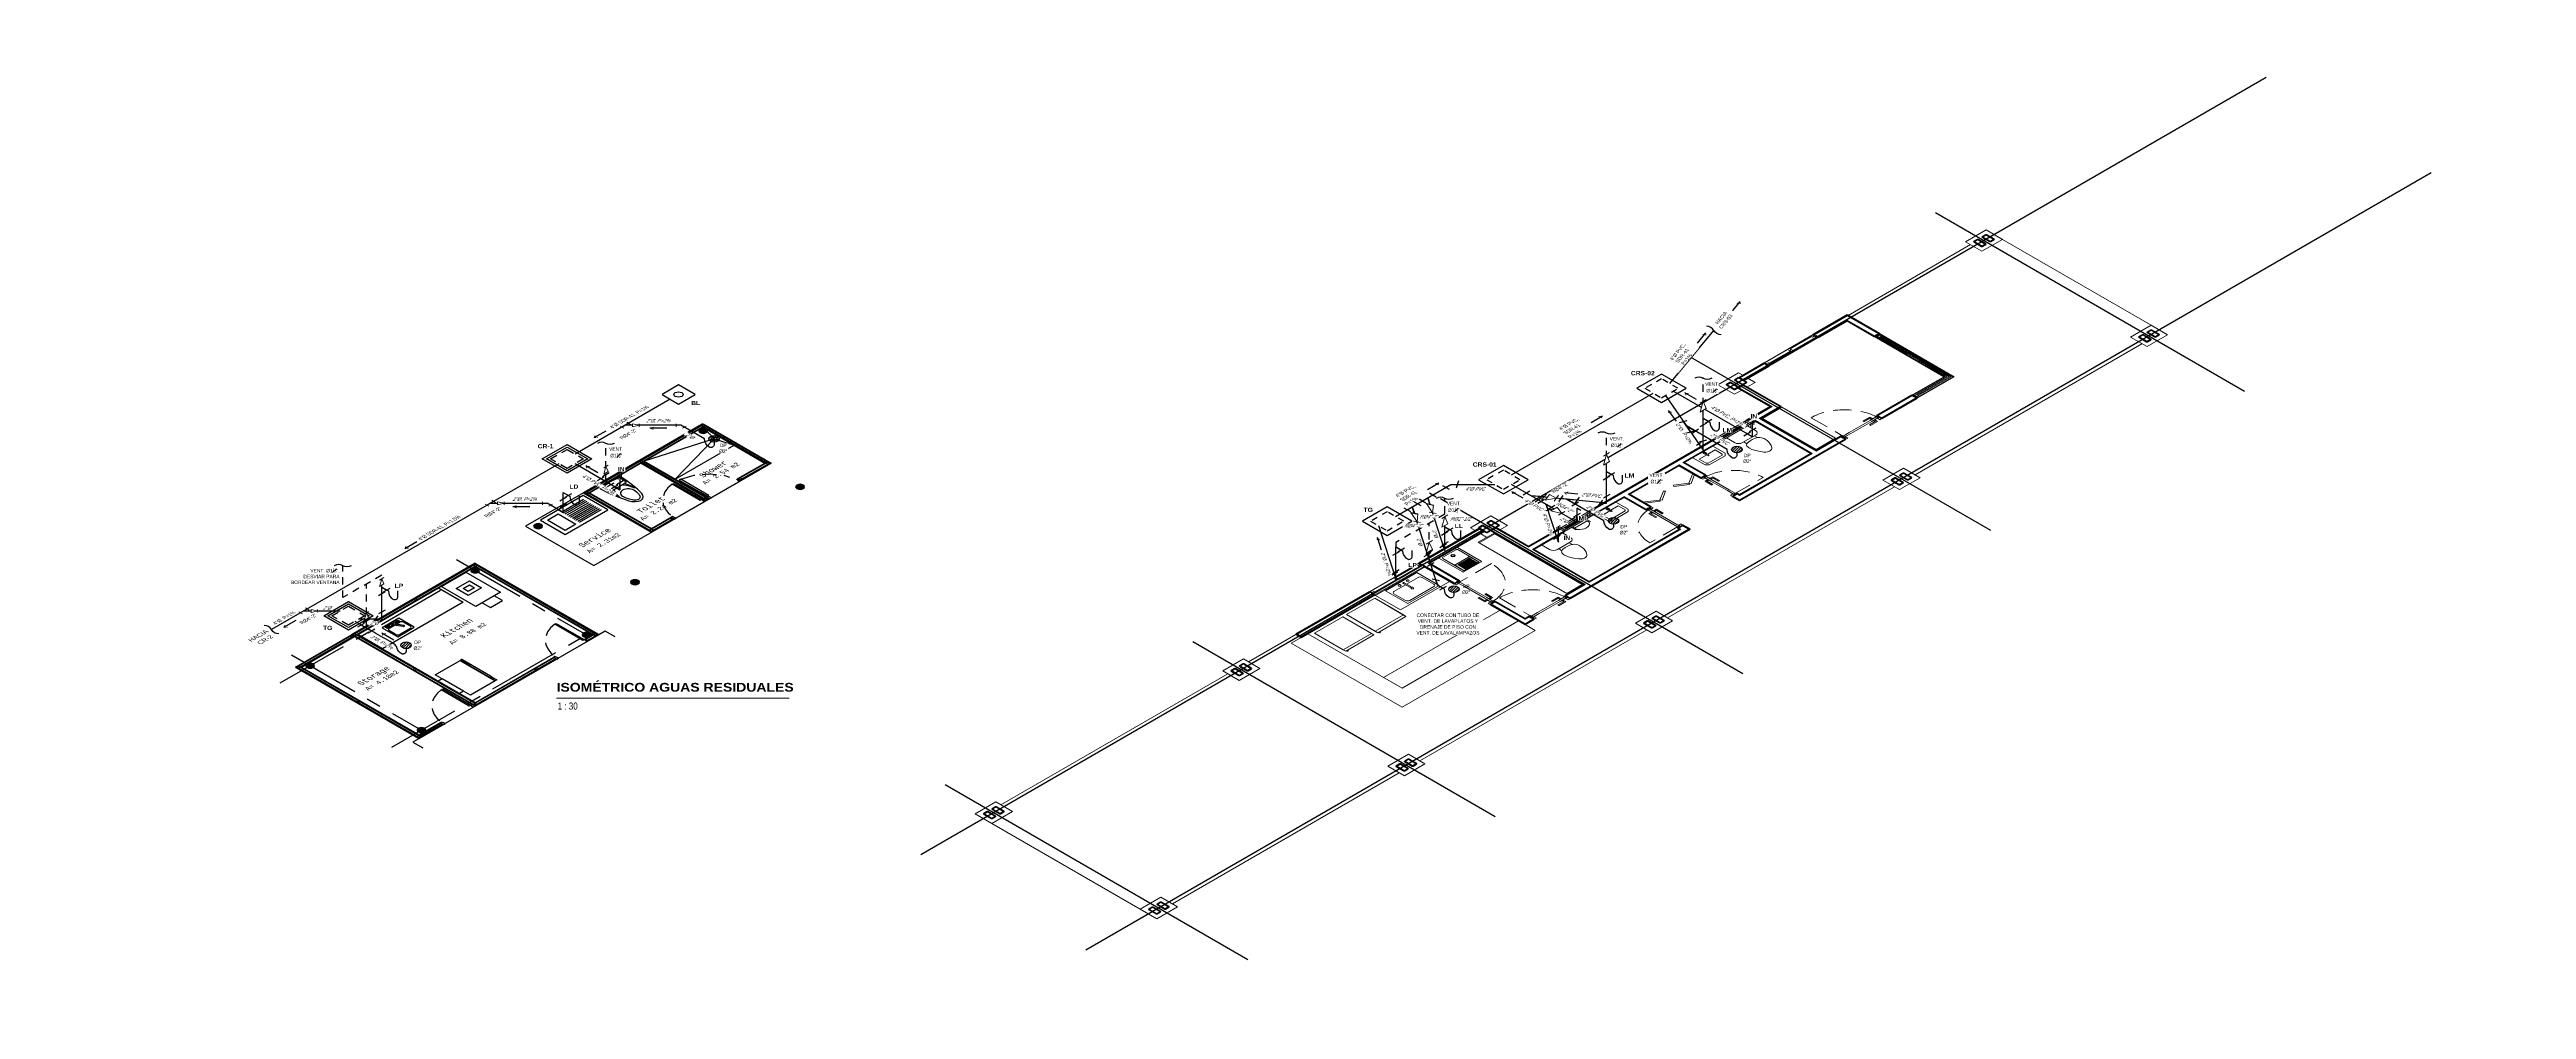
# Model space of a CAD drawing. Header units: metres. Extents: x 2 to 147, y 24 to 94.
# Drawn here: x 104.63 to 147.08, y 70.67 to 87.11 of the extents above; entities that cross this region are included whole.
import ezdxf
from ezdxf.xclip import XClip

# ---------------------------------------------------------------- set-up
doc = ezdxf.new("R2010")
doc.units = ezdxf.units.M
doc.header["$MEASUREMENT"] = 0
doc.header["$XCLIPFRAME"] = 0
for name, pattern in [('BORDER2', [0.875, 0.25, -0.125, 0.25, -0.125, 0, -0.125]), ('CENTER', [2, 1.25, -0.25, 0.25, -0.25]), ('CONTINOUS', [0]), ('HIDDEN', [0.375, 0.25, -0.125]), ('Planta Arq. F1$0$HIDDEN', [9.525, 6.35, -3.175]), ('Planta Arq. F1$0$Overhead 1_16_', [0.00258, 0.001587, -0.000992188])]:
    doc.linetypes.add(name, pattern=pattern)
doc.layers.get('Defpoints').update_dxf_attribs({"color": 171})
for name, color, linetype in [('00-Zonificación', 1, 'Continuous'), ('001-Paredes', 1, 'Continuous'), ('002-TextoAmbiente', 1, 'Continuous'), ('003-Textos', 1, 'Continuous'), ('005-Piso', 1, 'Continuous'), ('008-Columnas', 1, 'Continuous'), ('010-Mobiliario', 8, 'Continuous'), ('011-Puertas y Ventanas', 1, 'Continuous'), ('012-Ejes', 8, 'Continuous'), ('A POT iso', 4, 'HIDDEN'), ('A RES', 5, 'Continuous'), ('A RES iso', 6, 'Continuous'), ('A RES textos', 2, 'Continuous'), ('AP TEXTOS', 2, 'Continuous'), ('CIRCUITOS', 5, 'Continuous'), ('TEXTOS', 2, 'Continuous'), ('TEXTOS HIDRO', 2, 'Continuous')]:
    doc.layers.add(name, color=color, linetype=linetype)
for name, color, linetype, lineweight in [('A RES accesorios', 4, 'Continuous', 18), ('Planta Arq. F1$0$A-DOOR', 1, 'Continuous', 18), ('Planta Arq. F1$0$A-DOOR-HDLN', 1, 'Planta Arq. F1$0$HIDDEN', 9), ('Planta Arq. F1$0$A-FLOR', 1, 'Continuous', 18), ('Planta Arq. F1$0$A-GENM', 1, 'Continuous', 9), ('Planta Arq. F1$0$A-GLAZ', 1, 'Continuous', 18), ('Planta Arq. F1$0$A-WALL', 1, 'Continuous', 18), ('Planta Arq. F1$0$A-WALL-LOW', 1, 'Continuous', 18), ('Planta Arq. F1$0$P-SANR-FIXT', 1, 'Continuous', 9), ('Planta Arq. F1$0$Q-CASE', 1, 'Continuous', 9), ('Planta Arq. F1$0$Q-SPCQ', 1, 'Continuous', 9), ('Planta Arq. F1$0$S-COLS', 1, 'Continuous', 9), ('Planta Arq. F1$0$S-Pedestales', 1, 'Continuous', 9)]:
    doc.layers.add(name, color=color, linetype=linetype, lineweight=lineweight)
doc.styles.add('Architect Hand_2', font='ARIALN.TTF', dxfattribs={"height": 0.003953})
doc.styles.add('ARIAL', font='arial.ttf')
doc.styles.add('Arial Black_4', font='', dxfattribs={"height": 0.005})
doc.styles.add('romans', font='romans.shx', dxfattribs={"height": 1.8})
doc.styles.add('TITULOS', font='')
doc.styles.get('Arial Black_4').set_extended_font_data('Arial Black', bold=True)
doc.styles.get('TITULOS').set_extended_font_data('Arial Black', bold=True)

# ---------------------------------------------------------------- blocks, each defined once
blk = doc.blocks.new('A$C09B00896')
at = {"color": 0}
blk.add_lwpolyline([(0.313, 0), (-0.287, 0), (-0.287, 0.6), (0.313, 0.6)], close=True, dxfattribs=at)
at = {"color": 1}
blk.add_lwpolyline([(0.263, 0.05), (-0.237, 0.05), (-0.237, 0.55), (0.263, 0.55)], close=True, dxfattribs=at)
at = {"color": 1, "linetype": 'HIDDEN', "ltscale": 0.5}
blk.add_lwpolyline([(0.213, 0.1), (-0.187, 0.1), (-0.187, 0.5), (0.213, 0.5)], close=True, dxfattribs=at)
blk = doc.blocks.new('A$Cb6e646d6')
at = {"color": 0, "linetype": 'Continuous'}
for points in [[(-0.057, -0.057), (0, 0), (0, 0.081)], [(0.045, 0.081), (-0.045, 0.081)], [(-0.026, -0.089), (-0.089, -0.026)]]:
    blk.add_lwpolyline(points, dxfattribs=at)
blk = doc.blocks.new('A$Cc32adcf0')
at = {"color": 0, "linetype": 'Continuous'}
for points in [[(-0.087, -0.087), (0, 0)], [(-0.081, 0.045), (-0.081, -0.045)], [(-0.081, 0), (0.081, 0)], [(0.081, 0.045), (0.081, -0.045)], [(-0.119, -0.056), (-0.056, -0.119)]]:
    blk.add_lwpolyline(points, dxfattribs=at)
blk = doc.blocks.new('FLECHA')
at = {"color": 2, "linetype": 'Continuous'}
blk.add_line((-0.9, 0), (0, 0), dxfattribs=at)
for points in [[(-0.18, 0.14), (0, 0), (-0.21, 0.08)], [(-0.21, -0.08), (0, 0), (-0.18, -0.14)]]:
    blk.add_solid(points, dxfattribs=at)
blk = doc.blocks.new('BL')
at = {"color": 0}
blk.add_lwpolyline([(0, -0.2), (0.4, -0.2), (0.4, 0.2), (0, 0.2)], close=True, dxfattribs=at)
at = {"color": 1}
blk.add_circle((0.2, 0), 0.0792, dxfattribs=at)
blk = doc.blocks.new('A$C651ad4a3')
at = {"color": 0}
blk.add_wipeout([(-0.045, 0), (0.045, 0), (0, -0.113)], dxfattribs=at)
blk.add_lwpolyline([(-0.045, 0), (0, -0.113), (0.045, 0)], close=True, dxfattribs=at)
blk.add_lwpolyline([(-0.045, -0.113), (0.045, -0.113)], dxfattribs=at)
blk = doc.blocks.new('columnas 15 D.')
at = {"true_color": 0x636466, "transparency": 33554483}
h = blk.add_hatch(color=251, dxfattribs=at)
h.dxf.hatch_style = 1
edge = h.paths.add_edge_path()
edge.add_arc((0, 0), 0.075, 0, 360)
at = {"layer": '008-Columnas'}
blk.add_circle((0, 0), 0.075, dxfattribs=at)
blk = doc.blocks.new('lavabo')
for p, q in [((-0.355, -0.32), (-0.355, -0.08)), ((-0.295, -0.02), (-0.155, -0.02)), ((-0.155, -0.38), (-0.295, -0.38)), ((-0.069, -0.196), (-0.229, -0.289)), ((-0.217, -0.311), (-0.056, -0.218)), ((-0.095, -0.08), (-0.095, -0.32)), ((-0.075, -0.2), (-0.075, -0.05)), ((-0.075, -0.05), (-0.025, -0.05)), ((-0.075, -0.35), (-0.075, -0.229)), ((-0.025, -0.35), (-0.075, -0.35)), ((-0.044, -0.063), (-0.056, -0.063)), ((-0.056, -0.063), (-0.056, -0.076)), ((-0.056, -0.337), (-0.056, -0.324)), ((-0.044, -0.337), (-0.056, -0.337)), ((-0.044, -0.076), (-0.044, -0.063)), ((-0.044, -0.324), (-0.044, -0.337)), ((-0.025, -0.05), (-0.025, -0.35))]:
    blk.add_line(p, q)
blk.add_lwpolyline([(0, 0), (-0.375, 0), (-0.375, -0.4), (0, -0.4)], close=True)
for centre, radius in [((-0.05, -0.1), 0.025), ((-0.05, -0.3), 0.025), ((-0.05, -0.2), 0.0187)]:
    blk.add_circle(centre, radius)
for centre, radius, start, end in [((-0.295, -0.08), 0.06, 90, 180), ((-0.295, -0.32), 0.06, 180, 270), ((-0.223, -0.3), 0.0125, 120, 300), ((-0.155, -0.08), 0.06, 0, 90), ((-0.155, -0.32), 0.06, 270, 0)]:
    blk.add_arc(centre, radius, start, end)
blk = doc.blocks.new('REFRIGERADOR')
for p, q in [((-0.683, 0), (-0.85, 0)), ((-0.85, 0), (-0.85, -0.6)), ((-0.683, 0), (-0.683, 0.097)), ((-0.683, 0.097), (-0.167, 0.097)), ((-0.167, 0), (-0.683, 0)), ((-0.167, 0), (-0.167, 0.097)), ((0, 0), (-0.167, 0)), ((0, -0.6), (0, 0)), ((-0.85, -0.6), (-0.829, -0.6)), ((-0.85, -0.608), (-0.831, -0.608)), ((-0.85, -0.638), (-0.85, -0.608)), ((-0.85, -0.638), (-0.64, -0.638)), ((-0.849, -0.639), (-0.85, -0.638)), ((-0.151, -0.639), (-0.849, -0.639)), ((-0.829, -0.601), (-0.831, -0.601)), ((-0.831, -0.608), (-0.831, -0.601)), ((-0.831, -0.608), (-0.019, -0.608)), ((-0.829, -0.6), (-0.021, -0.6)), ((-0.829, -0.601), (-0.829, -0.6)), ((-0.021, -0.601), (-0.829, -0.601)), ((-0.151, -0.639), (-0.087, -0.639)), ((-0.151, -0.639), (-0.147, -0.64)), ((-0.147, -0.64), (-0.091, -0.64)), ((-0.091, -0.64), (-0.087, -0.639)), ((-0.087, -0.639), (-0.001, -0.639)), ((-0.021, -0.601), (-0.021, -0.6)), ((-0.021, -0.6), (0, -0.6)), ((-0.019, -0.601), (-0.021, -0.601)), ((-0.019, -0.608), (-0.019, -0.601)), ((-0.019, -0.608), (0, -0.608)), ((0, -0.638), (-0.001, -0.639)), ((0, -0.638), (0, -0.608))]:
    blk.add_line(p, q)
blk = doc.blocks.new('door001')
at = {"layer": '011-Puertas y Ventanas'}
for points in [[(-0.075, 0), (0, 0), (0, -0.04), (-0.045, -0.04), (-0.045, -0.03), (-0.075, -0.03)], [(-0.075, -0.03), (-0.075, -0.066), (-0.756, -0.066), (-0.756, -0.03)], [(-0.075, -0.74), (-0.075, -0.77), (0, -0.77), (0, -0.73), (-0.045, -0.73), (-0.045, -0.74)]]:
    blk.add_lwpolyline(points, close=True, dxfattribs=at)
at = {"layer": '011-Puertas y Ventanas', "color": 1, "linetype": 'BORDER2'}
blk.add_arc((0.021, 0.038), 0.784, 187.6333, 262.9326, dxfattribs=at)
blk = doc.blocks.new('DOBLE BEDS')
for p, q in [((0.278, 0), (-0.278, 0)), ((-0.278, 0), (-0.278, -0.469)), ((0.278, -0.469), (0.278, 0)), ((-0.311, -0.023), (-1.311, -0.023)), ((-1.311, -0.023), (-1.311, -0.067)), ((-1.311, -0.067), (-0.311, -0.067)), ((-1.311, -0.171), (-1.311, -1.986)), ((-1.289, -0.174), (-1.289, -0.4)), ((-0.393, -0.09), (-1.229, -0.09)), ((-0.397, -0.112), (-1.226, -0.112)), ((-0.333, -0.174), (-0.333, -0.462)), ((-0.311, -0.067), (-0.311, -0.023)), ((-0.311, -1.986), (-0.311, -0.171)), ((1.32, -0.023), (0.32, -0.023)), ((0.32, -0.023), (0.32, -0.067)), ((0.32, -0.067), (1.32, -0.067)), ((0.32, -0.171), (0.32, -1.986)), ((0.342, -0.174), (0.342, -0.4)), ((1.238, -0.09), (0.402, -0.09)), ((1.234, -0.112), (0.405, -0.112)), ((1.298, -0.174), (1.298, -0.462)), ((1.32, -0.067), (1.32, -0.023)), ((1.32, -1.986), (1.32, -0.171)), ((-0.311, -0.462), (-1.32, -0.804)), ((-0.311, -0.462), (-1.311, -0.462)), ((-1.039, -1.084), (-0.311, -0.462)), ((-0.639, -0.742), (-0.639, -2.067)), ((-0.624, -0.73), (-0.624, -2.067)), ((-0.567, -0.68), (-0.567, -2.067)), ((-0.553, -0.668), (-0.553, -2.067)), ((-0.278, -0.469), (0.278, -0.469)), ((1.32, -0.462), (0.311, -0.804)), ((1.32, -0.462), (0.32, -0.462)), ((0.592, -1.084), (1.32, -0.462)), ((0.992, -0.742), (0.992, -2.067)), ((1.007, -0.73), (1.007, -2.067)), ((1.064, -0.68), (1.064, -2.067)), ((1.078, -0.668), (1.078, -2.067)), ((-0.32, -1.74), (-1.32, -1.74)), ((-0.32, -1.768), (-1.32, -1.768)), ((-0.32, -1.905), (-1.32, -1.905)), ((-0.32, -1.933), (-1.32, -1.933)), ((-1.311, -2.09), (-0.311, -2.09)), ((-1.311, -2.134), (-1.311, -2.09)), ((-1.229, -2.067), (-0.393, -2.067)), ((-0.311, -2.09), (-0.311, -2.134)), ((1.311, -1.74), (0.311, -1.74)), ((1.311, -1.768), (0.311, -1.768)), ((1.311, -1.905), (0.311, -1.905)), ((1.311, -1.933), (0.311, -1.933)), ((0.32, -2.09), (1.32, -2.09)), ((0.32, -2.134), (0.32, -2.09)), ((0.402, -2.067), (1.238, -2.067)), ((1.32, -2.09), (1.32, -2.134)), ((-0.311, -2.134), (-1.311, -2.134)), ((1.32, -2.134), (0.32, -2.134))]:
    blk.add_line(p, q)
for centre, radius, start, end in [((-1.198, -0.203), 0.118, 105.2718, 163.8171), ((-1.198, -0.203), 0.0959, 106.9614, 162.0252), ((-1.198, -0.371), 0.0959, 197.9748, 253.0386), ((-0.425, -0.203), 0.0959, 17.9748, 73.0386), ((-0.425, -0.203), 0.118, 16.1829, 74.7282), ((0.433, -0.203), 0.118, 105.2718, 163.8171), ((0.433, -0.203), 0.0959, 106.9614, 162.0252), ((0.433, -0.371), 0.0959, 197.9748, 253.0386), ((1.207, -0.203), 0.0959, 17.9748, 73.0386), ((1.207, -0.203), 0.118, 16.1829, 74.7282), ((-1.32, -1.084), 0.281, 0, 90), ((0.311, -1.084), 0.281, 0, 90), ((-1.198, -1.953), 0.118, 196.1829, 254.7282), ((-0.425, -1.953), 0.118, 285.2718, 343.8171), ((0.433, -1.953), 0.118, 196.1829, 254.7282), ((1.207, -1.953), 0.118, 285.2718, 343.8171)]:
    blk.add_arc(centre, radius, start, end)
blk = doc.blocks.new('MESA CUADRADA SET-01')
for p, q in [((-0.202, 0.898, 0), (-0.202, 0.868, 0)), ((-0.172, 0.898, 0), (-0.202, 0.898, 0)), ((-0.202, 0.868, 0), (-0.172, 0.868, 0)), ((-0.202, 0.868, 0), (0.202, 0.868, 0)), ((-0.202, 0.468, 0), (-0.202, 0.868, 0)), ((-0.172, 0.868, 0), (-0.172, 0.898, 0)), ((-0.172, 0.883, 0), (-0.13, 0.883, 0)), ((0.13, 0.883), (0.172, 0.883, 0)), ((0.172, 0.898, 0), (0.202, 0.898, 0)), ((0.172, 0.868, 0), (0.172, 0.898, 0)), ((0.202, 0.868, 0), (0.172, 0.868, 0)), ((0.202, 0.898, 0), (0.202, 0.868, 0)), ((0.202, 0.868, 0), (0.202, 0.468, 0)), ((-0.45, 0.45), (0.45, 0.45)), ((-0.45, -0.45), (-0.45, 0.45)), ((-0.202, 0.488), (-0.202, 0.518)), ((-0.202, 0.518), (-0.172, 0.518)), ((-0.172, 0.488), (-0.202, 0.488)), ((0.202, 0.468, 0), (-0.202, 0.468, 0)), ((-0.172, 0.518), (-0.172, 0.488)), ((0.172, 0.488, 0), (0.172, 0.518, 0)), ((0.172, 0.518, 0), (0.202, 0.518, 0)), ((0.202, 0.488, 0), (0.172, 0.488, 0)), ((0.202, 0.518, 0), (0.202, 0.488, 0)), ((0.45, 0.45), (0.45, -0.45)), ((-0.898, 0.202), (-0.868, 0.202)), ((-0.898, 0.172), (-0.898, 0.202)), ((-0.868, 0.172), (-0.898, 0.172)), ((-0.883, 0.13, 0), (-0.883, 0.172)), ((-0.868, 0.202), (-0.868, 0.172)), ((-0.868, 0.202), (-0.468, 0.202)), ((-0.868, -0.202), (-0.868, 0.202)), ((-0.518, 0.202), (-0.488, 0.202)), ((-0.518, 0.172), (-0.518, 0.202)), ((-0.488, 0.172), (-0.518, 0.172)), ((-0.488, 0.202), (-0.488, 0.172)), ((-0.468, 0.202), (-0.468, -0.202)), ((-0.419, 0.417), (-0.419, 0.377)), ((-0.379, 0.417), (-0.419, 0.417)), ((-0.419, 0.377), (-0.379, 0.377)), ((-0.379, 0.377), (-0.379, 0.417)), ((0.379, 0.417), (0.379, 0.377)), ((0.419, 0.417), (0.379, 0.417)), ((0.379, 0.377), (0.419, 0.377)), ((0.419, 0.377), (0.419, 0.417)), ((0.468, -0.202), (0.468, 0.202)), ((0.468, 0.202), (0.868, 0.202)), ((0.488, 0.202), (0.518, 0.202)), ((0.488, 0.172), (0.488, 0.202)), ((0.518, 0.172), (0.488, 0.172)), ((0.518, 0.202), (0.518, 0.172)), ((0.898, 0.202, 0), (0.868, 0.202, 0)), ((0.868, 0.202, 0), (0.868, 0.172, 0)), ((0.868, 0.202), (0.868, -0.202)), ((0.868, 0.172, 0), (0.898, 0.172, 0)), ((0.883, 0.172, 0), (0.883, 0.13, 0)), ((0.898, 0.172, 0), (0.898, 0.202, 0)), ((-0.898, -0.172, 0), (-0.898, -0.202, 0)), ((-0.868, -0.172, 0), (-0.898, -0.172, 0)), ((-0.898, -0.202, 0), (-0.868, -0.202, 0)), ((-0.883, -0.172, 0), (-0.883, -0.13, 0)), ((-0.868, -0.202, 0), (-0.868, -0.172, 0)), ((-0.468, -0.202), (-0.868, -0.202)), ((-0.518, -0.172, 0), (-0.488, -0.172, 0)), ((-0.518, -0.202, 0), (-0.518, -0.172, 0)), ((-0.488, -0.202, 0), (-0.518, -0.202, 0)), ((-0.488, -0.172, 0), (-0.488, -0.202, 0)), ((-0.419, -0.377), (-0.419, -0.417)), ((-0.379, -0.377), (-0.419, -0.377)), ((-0.419, -0.417), (-0.379, -0.417)), ((-0.379, -0.417), (-0.379, -0.377)), ((0.379, -0.377), (0.379, -0.417)), ((0.419, -0.377), (0.379, -0.377)), ((0.379, -0.417), (0.419, -0.417)), ((0.419, -0.417), (0.419, -0.377)), ((0.868, -0.202), (0.468, -0.202)), ((0.488, -0.172), (0.518, -0.172)), ((0.488, -0.202), (0.488, -0.172)), ((0.518, -0.202), (0.488, -0.202)), ((0.518, -0.172), (0.518, -0.202)), ((0.868, -0.202), (0.868, -0.172)), ((0.868, -0.172), (0.898, -0.172)), ((0.898, -0.202), (0.868, -0.202)), ((0.883, -0.13), (0.883, -0.172)), ((0.898, -0.172), (0.898, -0.202)), ((0.45, -0.45), (-0.45, -0.45)), ((-0.202, -0.468, 0), (0.202, -0.468, 0)), ((-0.202, -0.868, 0), (-0.202, -0.468, 0)), ((-0.202, -0.488, 0), (-0.172, -0.488, 0)), ((-0.202, -0.518, 0), (-0.202, -0.488, 0)), ((-0.172, -0.518, 0), (-0.202, -0.518, 0)), ((-0.172, -0.488, 0), (-0.172, -0.518, 0)), ((0.172, -0.488), (0.202, -0.488)), ((0.172, -0.518), (0.172, -0.488)), ((0.202, -0.518), (0.172, -0.518)), ((0.202, -0.468, 0), (0.202, -0.868, 0)), ((0.202, -0.488), (0.202, -0.518)), ((-0.202, -0.868, 0), (-0.172, -0.868, 0)), ((-0.202, -0.898, 0), (-0.202, -0.868, 0)), ((0.202, -0.868, 0), (-0.202, -0.868, 0)), ((-0.172, -0.898, 0), (-0.202, -0.898, 0)), ((-0.172, -0.868, 0), (-0.172, -0.898, 0)), ((-0.13, -0.883), (-0.172, -0.883, 0)), ((0.172, -0.883, 0), (0.13, -0.883, 0)), ((0.172, -0.868, 0), (0.172, -0.898, 0)), ((0.202, -0.868, 0), (0.172, -0.868, 0)), ((0.172, -0.898, 0), (0.202, -0.898, 0)), ((0.202, -0.898, 0), (0.202, -0.868, 0))]:
    blk.add_line(p, q)
for centre, start, end in [((0, 0.63), 62.8856, 117.1144), ((-0.63, 0, 0), 152.8856, 207.1144), ((0.63, 0), 332.8856, 27.1144), ((0, -0.63), 242.8856, 297.1144)]:
    blk.add_arc(centre, 0.285, start, end)
blk = doc.blocks.new('camamatrimonial')
for p, q in [((-1.125, 1.55), (-1.125, 1.85)), ((-1.075, 1.9), (-0.775, 1.9)), ((-0.725, 1.85), (-0.725, 1.55)), ((-0.675, 1.9), (0.675, 1.9)), ((-0.675, 0), (-0.675, 1.9)), ((-0.601, 1.849), (-0.601, 1.494)), ((-0.041, 1.849), (-0.601, 1.849)), ((-0.041, 1.494), (-0.041, 1.849)), ((0.041, 1.494), (0.041, 1.849)), ((0.041, 1.849), (0.601, 1.849)), ((0.601, 1.849), (0.601, 1.494)), ((0.675, 1.9), (0.675, 0)), ((0.725, 1.55), (0.725, 1.85)), ((0.775, 1.9), (1.075, 1.9)), ((1.125, 1.85), (1.125, 1.55)), ((-0.775, 1.5), (-1.075, 1.5)), ((-0.601, 1.494), (-0.041, 1.494)), ((0.601, 1.494), (0.041, 1.494)), ((0.441, 1.443), (0.677, 1.443)), ((1.075, 1.5), (0.775, 1.5)), ((-0.093, 1.24), (0.677, 1.24)), ((0.675, 0), (-0.675, 0))]:
    blk.add_line(p, q)
for centre, radius, start, end in [((-1.075, 1.85), 0.05, 90, 180), ((-0.775, 1.85), 0.05, 0, 90), ((-1.211, 1.671), 0.635, 343.7398, 16.2602), ((0.569, 1.671), 0.635, 163.7398, 196.2602), ((-0.569, 1.671), 0.635, 343.7398, 16.2602), ((1.211, 1.671), 0.635, 163.7398, 196.2602), ((0.775, 1.85), 0.05, 90, 180), ((1.075, 1.85), 0.05, 0, 90), ((-1.075, 1.55), 0.05, 180, 270), ((-0.775, 1.55), 0.05, 270, 0), ((-0.762, 3.107), 1.869, 272.616, 291.4069), ((0.407, -0.151), 1.594, 89.2582, 107.8034), ((0.482, 0.51), 0.934, 92.5398, 126.0403), ((0.775, 1.55), 0.05, 180, 270), ((1.075, 1.55), 0.05, 270, 0), ((-0.639, 1.957), 0.898, 267.5673, 309.5461)]:
    blk.add_arc(centre, radius, start, end)
blk = doc.blocks.new('INODORO-PETITGARZON-PLANTA')
blk.add_lwpolyline([(0.78, 0, -0.292943), (0.644, -0.158, -0.052692), (0.065, -0.251, -0.422078), (0.017, -0.204), (0.017, -0.204), (0.017, 0.204), (0.017, 0.204, -0.422078), (0.065, 0.251, -0.052692), (0.644, 0.158, -0.292943)], format="xyb", close=True)
for points in [[(0.225, 0.19, 0.414449), (0.207, 0.209), (0.051, 0.217, 0.398758), (0.034, 0.203), (0.017, -0.001)], [(0.225, 0.192), (0.225, -0.192, -0.414449), (0.207, -0.21), (0.051, -0.219, -0.398758), (0.034, -0.204), (0.017, -0.001)], [(0.225, 0.093, -0.279736), (0.237, 0.115, -0.109692), (0.441, 0.183, 0.108214), (0.225, 0.151, 0.108214)], [(0.343, 0, -0.468214), (0.499, 0.134, -0.125087), (0.677, 0.077, -0.28707), (0.726, 0, -1.078007)], [(0.343, 0, 0.468214), (0.499, -0.134, 0.125087), (0.677, -0.077, 0.28707), (0.726, 0, 1.078007)], [(0.225, -0.093, 0.279736), (0.237, -0.115, 0.109692), (0.441, -0.183, -0.108214), (0.225, -0.151, -0.108214)]]:
    blk.add_lwpolyline(points, format="xyb")
blk = doc.blocks.new('Lavandero')
at = {"color": 8}
for p, q in [((-0.25, 0.501), (-0.25, 1.118)), ((-0.2, 0.501), (-0.2, 1.118)), ((-0.15, 0.501), (-0.15, 1.118)), ((-0.1, 0.501), (-0.1, 1.118)), ((-0.05, 0.501), (-0.05, 1.118)), ((0, 0.501), (0, 1.118)), ((0.05, 0.501), (0.05, 1.118)), ((0.1, 0.501), (0.1, 1.118)), ((0.15, 0.501), (0.15, 1.118)), ((0.2, 0.501), (0.2, 1.118)), ((0.25, 0.501), (0.25, 1.118))]:
    blk.add_line(p, q, dxfattribs=at)
blk.add_lwpolyline([(-0.35, 1.2), (0.35, 1.2), (0.35, 0), (-0.35, 0)], close=True)
blk.add_lwpolyline([(-0.25, 0.1), (0.25, 0.1), (0.25, 0.4), (-0.25, 0.4)], close=True, dxfattribs=at)
blk = doc.blocks.new('A$C2EA93E65')
at = {"layer": '00-Zonificación'}
for points in [[(9.698, 4.414), (6.798, 4.414), (6.798, 6.064), (5.398, 6.064), (5.398, 4.414), (9.698, 4.414)], [(8.198, 5.239), (9.623, 5.239), (9.623, 5.989), (8.198, 5.989)], [(2.328, 2.9), (2.178, 2.9), (-2.328, 2.9), (-2.328, 0), (2.328, 0)]]:
    blk.add_lwpolyline(points, close=True, dxfattribs=at)
at = {"layer": '001-Paredes'}
for points in [[(6.818, 4.414), (6.818, 6.064), (6.798, 6.064), (6.798, 4.414)], [(9.678, 6.064), (6.818, 6.064), (6.818, 6.044), (9.678, 6.044)], [(6.818, 6.044), (6.858, 6.044), (6.858, 6.004), (6.818, 6.004)], [(9.678, 5.989), (6.818, 5.989), (6.818, 6.004), (9.678, 6.004)], [(8.178, 6.044), (8.138, 6.044), (8.138, 6.004), (8.178, 6.004)], [(9.638, 4.489), (9.638, 5.989), (9.623, 5.989), (9.623, 4.489)], [(9.678, 6.044), (9.638, 6.044), (9.638, 6.004), (9.678, 6.004)], [(9.678, 4.414), (9.678, 6.064), (9.698, 6.064), (9.698, 4.414)], [(-2.178, 5.9), (-0.822, 5.9), (-0.822, 5.88), (-2.178, 5.88)], [(-2.178, 5.88), (-2.178, 2.92), (-2.163, 2.92), (-2.163, 5.88)], [(-2.123, 5.88), (-2.123, 5.84), (-2.163, 5.84), (-2.163, 5.88)], [(-2.103, 5.88), (-2.103, 2.92), (-2.123, 2.92), (-2.123, 5.88)], [(-2.103, 5.825), (-0.822, 5.825), (-0.822, 5.84), (-2.103, 5.84)], [(-0.822, 5.88), (-0.862, 5.88), (-0.862, 5.84), (-0.822, 5.84)], [(-0.822, 5.88), (2.178, 5.88), (2.178, 5.9), (-0.822, 5.9)], [(-0.822, 2.9), (-0.822, 5.88), (-0.802, 5.88), (-0.802, 2.9)], [(-0.762, 5.88), (-0.802, 5.88), (-0.802, 5.84), (-0.762, 5.84)], [(-0.762, 2.96), (-0.762, 5.84), (-0.742, 5.84), (-0.742, 2.96)], [(0.678, 5.84), (0.718, 5.84), (0.718, 5.88), (0.678, 5.88)], [(2.103, 5.825), (2.118, 5.825), (2.118, 2.975), (2.103, 2.975)], [(2.118, 5.84), (2.158, 5.84), (2.158, 5.88), (2.118, 5.88)], [(2.158, 2.92), (2.178, 2.92), (2.178, 5.88), (2.158, 5.88)], [(-2.123, 4.43), (-2.123, 4.39), (-2.163, 4.39), (-2.163, 4.43)], [(-0.802, 4.38), (-0.762, 4.38), (-0.762, 4.42), (-0.802, 4.42)], [(6.818, 4.434), (6.858, 4.434), (6.858, 4.474), (6.818, 4.474)], [(7.348, 4.414), (6.818, 4.414), (6.818, 4.434), (7.348, 4.434)], [(7.348, 4.474), (6.873, 4.474), (6.873, 4.489), (7.348, 4.489)], [(7.348, 4.434), (7.308, 4.434), (7.308, 4.474), (7.348, 4.474)], [(8.198, 4.474), (8.118, 4.474), (8.118, 4.489), (8.198, 4.489)], [(8.158, 4.434), (8.118, 4.434), (8.118, 4.474), (8.158, 4.474)], [(8.198, 4.414), (8.118, 4.414), (8.118, 4.434), (8.198, 4.434)], [(8.198, 4.434), (8.158, 4.434), (8.158, 4.474), (8.198, 4.474)], [(9.678, 4.414), (8.953, 4.414), (8.953, 4.434), (9.678, 4.434)], [(9.678, 4.474), (8.968, 4.474), (8.968, 4.489), (9.678, 4.489)], [(8.968, 4.434), (9.008, 4.434), (9.008, 4.474), (8.968, 4.474)], [(9.638, 4.434), (9.678, 4.434), (9.678, 4.474), (9.638, 4.474)], [(-2.103, 2.96), (-1.592, 2.96), (-1.592, 2.975), (-2.103, 2.975)], [(1.158, 2.96), (-0.742, 2.96), (-0.742, 2.975), (1.158, 2.975)], [(1.928, 2.96), (1.928, 2.975), (2.158, 2.975), (2.158, 2.96)], [(-2.178, 2.9), (-1.592, 2.9), (-1.592, 2.92), (-2.178, 2.92)], [(-2.123, 2.92), (-2.123, 2.96), (-2.163, 2.96), (-2.163, 2.92)], [(-2.103, 2.92), (-2.063, 2.92), (-2.063, 2.96), (-2.103, 2.96)], [(-1.592, 2.92), (-1.632, 2.92), (-1.632, 2.96), (-1.592, 2.96)], [(-0.762, 2.92), (-0.802, 2.92), (-0.802, 2.96), (-0.762, 2.96)], [(1.158, 2.9), (-0.802, 2.9), (-0.802, 2.92), (1.158, 2.92)], [(0.678, 2.92), (0.718, 2.92), (0.718, 2.96), (0.678, 2.96)], [(1.928, 2.92), (2.178, 2.92), (2.178, 2.9), (1.928, 2.9)], [(2.118, 2.92), (2.158, 2.92), (2.158, 2.96), (2.118, 2.96)], [(-5.308, -2), (-5.328, -2), (-5.328, 2.3), (-5.308, 2.3)], [(-5.308, 2.3), (-2.348, 2.3), (-2.348, 2.28), (-5.308, 2.28)], [(-5.308, 2.24), (-5.268, 2.24), (-5.268, 2.28), (-5.308, 2.28)], [(-2.348, 2.225), (-5.308, 2.225), (-5.308, 2.24), (-2.348, 2.24)], [(-5.268, -1.925), (-5.253, -1.925), (-5.253, 2.225), (-5.268, 2.225)], [(-2.403, 2), (-2.388, 2), (-2.388, 2.225), (-2.403, 2.225)], [(-2.348, 2.24), (-2.388, 2.24), (-2.388, 2.28), (-2.348, 2.28)], [(-2.328, 2), (-2.328, 2.3), (-2.348, 2.3), (-2.348, 2)], [(2.328, 2), (2.348, 2), (2.348, 2.3), (2.328, 2.3)], [(5.308, 2.3), (2.348, 2.3), (2.348, 2.28), (5.308, 2.28)], [(2.348, 2.24), (2.388, 2.24), (2.388, 2.28), (2.348, 2.28)], [(2.348, 2.225), (5.308, 2.225), (5.308, 2.24), (2.348, 2.24)], [(2.388, 2), (2.388, 2.225), (2.403, 2.225), (2.403, 2)], [(5.268, -1.925), (5.253, -1.925), (5.253, 2.225), (5.268, 2.225)], [(5.308, 2.24), (5.268, 2.24), (5.268, 2.28), (5.308, 2.28)], [(5.308, -2), (5.328, -2), (5.328, 2.3), (5.308, 2.3)], [(-5.308, 0.81), (-5.268, 0.81), (-5.268, 0.85), (-5.308, 0.85)], [(-2.403, 1.23), (-2.403, -1.925), (-2.388, -1.925), (-2.388, 1.23)], [(-2.348, 0.81), (-2.388, 0.81), (-2.388, 0.85), (-2.348, 0.85)], [(-2.348, 1.23), (-2.348, -2), (-2.328, -2), (-2.328, 1.23)], [(2.328, 1.23), (2.328, -2), (2.348, -2), (2.348, 1.23)], [(2.348, 0.81), (2.388, 0.81), (2.388, 0.85), (2.348, 0.85)], [(2.403, 1.23), (2.403, -1.925), (2.388, -1.925), (2.388, 1.23)], [(5.308, 0.81), (5.268, 0.81), (5.268, 0.85), (5.308, 0.85)], [(-5.308, -0.69), (-5.268, -0.69), (-5.268, -0.65), (-5.308, -0.65)], [(-2.348, -0.69), (-2.388, -0.69), (-2.388, -0.65), (-2.348, -0.65)], [(2.348, -0.69), (2.388, -0.69), (2.388, -0.65), (2.348, -0.65)], [(5.308, -0.69), (5.268, -0.69), (5.268, -0.65), (5.308, -0.65)], [(-2.348, -1.925), (-5.308, -1.925), (-5.308, -1.94), (-2.348, -1.94)], [(-5.308, -1.98), (-5.268, -1.98), (-5.268, -1.94), (-5.308, -1.94)], [(-2.348, -1.98), (-5.308, -1.98), (-5.308, -2), (-2.348, -2)], [(-2.348, -1.98), (-2.388, -1.98), (-2.388, -1.94), (-2.348, -1.94)], [(2.348, -1.925), (5.308, -1.925), (5.308, -1.94), (2.348, -1.94)], [(2.348, -1.98), (2.388, -1.98), (2.388, -1.94), (2.348, -1.94)], [(2.348, -1.98), (5.308, -1.98), (5.308, -2), (2.348, -2)], [(5.308, -1.98), (5.268, -1.98), (5.268, -1.94), (5.308, -1.94)]]:
    blk.add_lwpolyline(points, close=True, dxfattribs=at)
for points in [[(6.858, 4.434), (6.858, 5.989), (6.873, 5.989), (6.873, 4.434)], [(8.138, 4.489), (8.138, 5.989), (8.118, 5.989), (8.118, 4.489)], [(8.178, 4.489), (8.178, 5.989), (8.198, 5.989), (8.198, 4.489)], [(-0.742, 5.84), (2.158, 5.84), (2.158, 5.825), (-0.742, 5.825)]]:
    blk.add_lwpolyline(points, dxfattribs=at)
at = {"layer": '005-Piso', "color": 8}
blk.add_lwpolyline([(9.623, 5.989), (9.515, 5.614), (8.198, 5.989), (8.198, 5.239), (9.515, 5.614), (9.623, 5.239)], dxfattribs=at)
blk.add_circle((9.515, 5.614), 0.0507, dxfattribs=at)
at = {"layer": '010-Mobiliario'}
for p, q in [((-3.182, 2.225), (-5.082, 1.825)), ((5.074, 2.225), (3.174, 1.825))]:
    blk.add_line(p, q, dxfattribs=at)
for points in [[(-0.742, 5.825), (1.213, 5.825), (1.213, 5.225), (-0.742, 5.225)], [(1.279, 4.986), (1.279, 5.825), (1.879, 5.825), (1.879, 4.986)], [(1.418, 5.306), (1.418, 5.6), (1.74, 5.6), (1.74, 5.306)], [(1.504, 5.392), (1.504, 5.514), (1.654, 5.514), (1.654, 5.392)], [(1.431, 4.986), (1.431, 4.782), (1.726, 4.782), (1.726, 4.986)], [(-5.082, 2.225), (-5.082, 1.825), (-3.182, 1.825), (-3.182, 2.225)], [(3.174, 2.225), (3.174, 1.825), (5.074, 1.825), (5.074, 2.225)]]:
    blk.add_lwpolyline(points, close=True, dxfattribs=at)
at = {"layer": '012-Ejes', "linetype": 'CENTER'}
for p, q in [((-1.972, 6.728), (-1.972, 3.05)), ((2.028, 6.728), (2.028, 3.05)), ((-5.478, 5.75), (1.192, 5.75)), ((-5.478, 3.05), (1.972, 3.05)), ((-5.478, 2.15), (5.522, 2.15)), ((-5.178, 2.15), (-5.178, -2.014)), ((-2.478, 2.15), (-2.478, -2.014)), ((-2.028, 2.15), (-2.028, -2.014)), ((1.972, 2.15), (1.972, -2.066)), ((2.478, 2.15), (2.478, -2.005)), ((5.178, 2.15), (5.178, -2.005)), ((-2.228, 0.15), (2.022, 0.15)), ((-5.478, -2.15), (-1.878, -2.15)), ((-5.478, -2.15), (-1.878, -2.15)), ((2.072, -2.15), (5.667, -2.144))]:
    blk.add_line(p, q, dxfattribs=at)
at = {"layer": '008-Columnas', "xscale": -1}
for p in [(5.548, 5.914), (9.548, 5.914), (-1.972, 5.75), (2.028, 5.75), (5.548, 3.564), (9.548, 3.564), (-1.972, 3.05), (2.028, 3.05), (2.478, 2.15), (5.178, 2.15), (2.478, -1.85), (5.178, -1.85)]:
    blk.add_blockref('columnas 15 D.', p, dxfattribs=at)
at = {"layer": '008-Columnas'}
for p in [(-5.178, 2.15), (-2.478, 2.15), (-2.028, 2.15), (1.972, 2.15), (-2.028, 0.15), (1.972, 0.15), (-5.178, -1.85), (-2.478, -1.85)]:
    blk.add_blockref('columnas 15 D.', p, dxfattribs=at)
at = {"layer": '010-Mobiliario', "xscale": -0.8596129723282218, "yscale": 0.8596129723282218, "zscale": 0.8596129723282218, "rotation": 269.9992335785378}
blk.add_blockref('Lavandero', (5.704, 5.711), dxfattribs=at)
at = {"layer": '010-Mobiliario', "xscale": -1, "rotation": 90}
for name, p in [('INODORO-PETITGARZON-PLANTA', (7.336, 5.989)), ('REFRIGERADOR', (-0.645, 3.193))]:
    blk.add_blockref(name, p, dxfattribs=at)
at = {"layer": '010-Mobiliario'}
for name, p, rotation in [('lavabo', (-0.302, 5.672), 90), ('DOBLE BEDS', (3.828, -1.879), 180)]:
    blk.add_blockref(name, p, dxfattribs=dict(at, rotation=rotation))
blk.add_blockref('MESA CUADRADA SET-01', (0.017, 1.436), dxfattribs=at)
at = {"layer": '010-Mobiliario', "color": 251, "true_color": 0x636466, "rotation": 90}
blk.add_blockref('camamatrimonial', (-3.353, 0.15), dxfattribs=at)
at = {"layer": '011-Puertas y Ventanas', "rotation": 270}
for p in [(8.118, 4.414), (-0.822, 2.9), (1.928, 2.9)]:
    blk.add_blockref('door001', p, dxfattribs=at)
at = {"layer": '011-Puertas y Ventanas', "xscale": -1, "rotation": 90}
blk.add_blockref('door001', (8.198, 4.414), dxfattribs=at)
at = {"layer": '011-Puertas y Ventanas'}
blk.add_blockref('door001', (-2.328, 2), dxfattribs=at)
at = {"layer": '011-Puertas y Ventanas', "xscale": -1}
blk.add_blockref('door001', (2.328, 2), dxfattribs=at)
at = {"layer": '002-TextoAmbiente', "attachment_point": 5, "style": 'romans'}
for s, insert, char_height, width in [('\\pt0.48;{\\fConsolas|b0|i0|c0|p49;Storage}', (-1.415, 4.75), 0.12, 1.73703), ('\\pt0.48;{\\fConsolas|b0|i0|c0|p49;Kitchen}', (0.595, 4.764), 0.12, 1.73703), ('\\pt0.4;{\\fConsolas|b0|i0|c0|p49;A= 2.31m2}', (5.988, 4.768), 0.1, 1.73703), ('\\pt0.48;{\\fConsolas|b0|i0|c0|p49;Service}', (5.994, 4.984), 0.12, 1.73703), ('\\pt0.4;{\\fConsolas|b0|i0|c0|p49;A= 2.24 m2}', (7.358, 4.803), 0.1, 1.73703), ('\\pt0.48;{\\fConsolas|b0|i0|c0|p49;Toilet}', (7.364, 4.993), 0.12, 1.73703), ('\\pt0.4;{\\fConsolas|b0|i0|c0|p49;A= 2.54 m2}', (8.869, 4.805), 0.1, 1.73703), ('\\pt0.48;{\\fConsolas|b0|i0|c0|p49;Shower}', (8.867, 4.987), 0.12, 1.73703), ('\\pt0.4;{\\fConsolas|b0|i0|c0|p49;A= 4.18m2}', (-1.41, 4.573), 0.1, 1.73703), ('\\pt0.4;{\\fConsolas|b0|i0|c0|p49;A= 8.88 m2}', (0.612, 4.514), 0.1, 1.73703), ('\\pt0.4;{\\fConsolas|b0|i0|c0|p49;A= 12.90m2}', (-4.008, 1.311), 0.1, 1.73703), ('\\pt0.48;{\\fConsolas|b0|i0|c0|p49;Room #1}', (-3.99, 1.636), 0.12, 1.73703), ('\\pt0.4;{\\fConsolas|b0|i0|c0|p49;A= 12.90m2}', (3.985, 1.275), 0.1, 1.73703), ('\\pt0.48;{\\fConsolas|b0|i0|c0|p49;Room #2}', (4.024, 1.583), 0.12, 1.84401), ('\\pt0.48;{\\fConsolas|b0|i0|c0|p49;Rancho}', (1.248, 0.78), 0.12, 1.73703), ('\\pt0.4;{\\fConsolas|b0|i0|c0|p49;A= 13.50m2}', (1.232, 0.518), 0.1, 1.73703)]:
    blk.add_mtext(s, dxfattribs=dict(at, insert=insert, char_height=char_height, width=width))
at = {"layer": '003-Textos', "color": 3, "insert": (0.039, -3.256), "char_height": 0.10239, "width": 3.7937, "attachment_point": 5, "style": 'romans'}
blk.add_mtext('{\\fCalibri Light|b0|i0|c0|p34;\\H1.465x;Rural Home}', dxfattribs=at)
blk = doc.blocks.new('A$Cef64b0b5')
at = {"layer": 'A POT iso', "color": 0, "linetype": 'CONTINOUS', "ltscale": 0.6}
blk.add_line((0, -0.117), (0, 0), dxfattribs=at)
for points in [[(0.057, -0.084), (-0.057, -0.15)], [(0, 0), (0.088, -0.051)], [(0.031, -0.084), (0.145, -0.018)]]:
    blk.add_lwpolyline(points, dxfattribs=at)
blk = doc.blocks.new('A$Cf4b6f638')
at = {"layer": 'A POT iso', "color": 0, "linetype": 'CONTINOUS', "ltscale": 0.6}
blk.add_line((0, 0, -0.002), (0, 0.117, -5.699), dxfattribs=at)
for points, elevation in [([(-0.141, -0.049), (-0.06, 0.05)], -7.092), ([(-0.1, 0), (0, 0)], -0.002), ([(0.057, 0.15), (-0.057, 0.084)], -5.699)]:
    blk.add_lwpolyline(points, dxfattribs=dict(at, elevation=elevation))
blk = doc.blocks.new('A$Cd9bf9979')
at = {"layer": 'A POT iso', "color": 0, "linetype": 'CONTINOUS', "ltscale": 0.6}
blk.add_line((0, 0), (0, 0.117, -5.697), dxfattribs=at)
for points in [[(-0.145, 0.018), (-0.031, 0.084)], [(-0.088, 0.051), (0, 0)]]:
    blk.add_lwpolyline(points, dxfattribs=at)
at = {"layer": 'A POT iso', "color": 0, "linetype": 'CONTINOUS', "ltscale": 0.6, "elevation": -5.697}
blk.add_lwpolyline([(0.057, 0.15), (-0.057, 0.084)], dxfattribs=at)
blk = doc.blocks.new('A$Cf4209856')
at = {"layer": 'A POT iso', "color": 0, "linetype": 'CONTINOUS', "ltscale": 0.6}
blk.add_line((0, 0), (0, 0.117, -5.697), dxfattribs=at)
for points in [[(-0.145, 0.018), (-0.031, 0.084)], [(-0.088, 0.051), (0.088, -0.051)], [(0.031, -0.084), (0.145, -0.018)]]:
    blk.add_lwpolyline(points, dxfattribs=at)
at = {"layer": 'A POT iso', "color": 0, "linetype": 'CONTINOUS', "ltscale": 0.6, "elevation": -5.697}
blk.add_lwpolyline([(0.057, 0.15), (-0.057, 0.084)], dxfattribs=at)
blk = doc.blocks.new('Planta Arq. F1$0$M_HSS-Hollow Structural Section-Column - HSS203_2X101_6X4_8-228330-NPT 0_00 F1')
at = {"layer": 'Planta Arq. F1$0$S-COLS'}
h = blk.add_hatch(dxfattribs=at)
h.set_pattern_fill('FP_63', color=256, style=0, pattern_type=2)
h.set_pattern_definition([(225, (6.407, 12.594), (0.125865, -0.125865), []), (225, (6.407, 12.404), (0.125865, -0.125865), [])])
h.paths.add_polyline_path([(-0.042, 0.101), (-0.048, 0.099), (-0.051, 0.093), (-0.051, -0.093), (-0.048, -0.099), (-0.042, -0.102), (0.042, -0.102), (0.048, -0.099), (0.051, -0.093), (0.051, 0.093), (0.048, 0.099), (0.042, 0.101), (0.024, 0.101)], flags=0)
h.paths.add_polyline_path([(-0.042, 0.097), (0.042, 0.097), (0.045, 0.096), (0.047, 0.093), (0.047, -0.093), (0.045, -0.096), (0.042, -0.097), (-0.042, -0.097), (-0.045, -0.096), (-0.047, -0.093), (-0.047, 0.093), (-0.045, 0.096)], flags=0)
at = {"layer": 'Planta Arq. F1$0$S-COLS', "lineweight": 40}
for p, q in [((-0.051, 0.093), (-0.051, -0.093)), ((-0.047, -0.093), (-0.047, 0.093)), ((0.042, 0.101), (-0.042, 0.101)), ((-0.042, 0.097), (0.042, 0.097)), ((0.047, 0.093), (0.047, -0.093)), ((0.051, -0.093), (0.051, 0.093)), ((0.042, -0.097), (-0.042, -0.097)), ((-0.042, -0.102), (0.042, -0.102))]:
    blk.add_line(p, q, dxfattribs=at)
for centre, radius, start, end in [((-0.042, 0.093), 0.00884, 90, 180), ((-0.042, 0.093), 0.00442, 90, 180), ((0.042, 0.093), 0.00884, 360, 90), ((0.042, 0.093), 0.00442, 0, 90), ((-0.042, -0.093), 0.00884, 180, 270), ((-0.042, -0.093), 0.00442, 180, 270), ((0.042, -0.093), 0.00884, 270, 360), ((0.042, -0.093), 0.00442, 270, 0)]:
    blk.add_arc(centre, radius, start, end, dxfattribs=at)
blk = doc.blocks.new('Planta Arq. F1$0$M_HSS-Hollow Structural Section-Column - HSS203_2X101_6X4_8-228049-NPT 0_00 F1')
at = {"layer": 'Planta Arq. F1$0$S-COLS'}
h = blk.add_hatch(dxfattribs=at)
h.set_pattern_fill('FP_64', color=256, style=0, pattern_type=2)
h.set_pattern_definition([(45, (-6.609, -12.594), (-0.125865, 0.125865), []), (45, (-6.609, -12.404), (-0.125865, 0.125865), [])])
h.paths.add_polyline_path([(0.042, -0.102), (0.048, -0.099), (0.051, -0.093), (0.051, 0.093), (0.048, 0.099), (0.042, 0.101), (-0.042, 0.101), (-0.048, 0.099), (-0.051, 0.093), (-0.051, -0.093), (-0.048, -0.099), (-0.042, -0.102)], flags=0)
h.paths.add_polyline_path([(-0.042, -0.097), (-0.045, -0.096), (-0.047, -0.093), (-0.047, 0.093), (-0.045, 0.096), (-0.042, 0.097), (0.042, 0.097), (0.045, 0.096), (0.047, 0.093), (0.047, -0.093), (0.045, -0.096), (0.042, -0.097)], flags=0)
at = {"layer": 'Planta Arq. F1$0$S-COLS', "lineweight": 40}
for p, q in [((-0.051, -0.093), (-0.051, 0.093)), ((-0.047, 0.093), (-0.047, -0.093)), ((-0.042, 0.101), (0.042, 0.101)), ((0.042, 0.097), (-0.042, 0.097)), ((0.047, -0.093), (0.047, 0.093)), ((0.051, 0.093), (0.051, -0.093)), ((-0.042, -0.097), (0.042, -0.097)), ((0.042, -0.102), (-0.042, -0.102))]:
    blk.add_line(p, q, dxfattribs=at)
for centre, radius, start, end in [((-0.042, 0.093), 0.00884, 90, 180), ((-0.042, 0.093), 0.00442, 90, 180), ((0.042, 0.093), 0.00884, 0, 90), ((0.042, 0.093), 0.00442, 360, 90), ((-0.042, -0.093), 0.00884, 180, 270), ((-0.042, -0.093), 0.00442, 180, 270), ((0.042, -0.093), 0.00442, 270, 360), ((0.042, -0.093), 0.00884, 270, 0)]:
    blk.add_arc(centre, radius, start, end, dxfattribs=at)
blk = doc.blocks.new('Planta Arq. F1$0$M_HSS-Hollow Structural Section-Column - HSS203_2X101_6X4_8-205213-NPT 0_00 F1')
at = {"layer": 'Planta Arq. F1$0$S-COLS'}
h = blk.add_hatch(dxfattribs=at)
h.set_pattern_fill('FP_65', color=256, style=0, pattern_type=2)
h.set_pattern_definition([(225, (6.407, 8.594), (0.125865, -0.125865), []), (225, (6.407, 8.404), (0.125865, -0.125865), [])])
h.paths.add_polyline_path([(-0.042, 0.101), (-0.048, 0.099), (-0.051, 0.093), (-0.051, -0.093), (-0.048, -0.099), (-0.042, -0.102), (0.042, -0.102), (0.048, -0.099), (0.051, -0.093), (0.051, 0.093), (0.048, 0.099), (0.042, 0.101), (0.024, 0.101)], flags=0)
h.paths.add_polyline_path([(-0.042, 0.097), (0.042, 0.097), (0.045, 0.096), (0.047, 0.093), (0.047, -0.093), (0.045, -0.096), (0.042, -0.097), (-0.042, -0.097), (-0.045, -0.096), (-0.047, -0.093), (-0.047, 0.093), (-0.045, 0.096)], flags=0)
at = {"layer": 'Planta Arq. F1$0$S-COLS', "lineweight": 40}
for p, q in [((-0.051, 0.093), (-0.051, -0.093)), ((-0.047, -0.093), (-0.047, 0.093)), ((0.042, 0.101), (-0.042, 0.101)), ((-0.042, 0.097), (0.042, 0.097)), ((0.047, 0.093), (0.047, -0.093)), ((0.051, -0.093), (0.051, 0.093)), ((0.042, -0.097), (-0.042, -0.097)), ((-0.042, -0.102), (0.042, -0.102))]:
    blk.add_line(p, q, dxfattribs=at)
for centre, radius, start, end in [((-0.042, 0.093), 0.00884, 90, 180), ((-0.042, 0.093), 0.00442, 90, 180), ((0.042, 0.093), 0.00884, 360, 90), ((0.042, 0.093), 0.00442, 0, 90), ((-0.042, -0.093), 0.00884, 180, 270), ((-0.042, -0.093), 0.00442, 180, 270), ((0.042, -0.093), 0.00442, 270, 0), ((0.042, -0.093), 0.00884, 270, 360)]:
    blk.add_arc(centre, radius, start, end, dxfattribs=at)
blk = doc.blocks.new('Planta Arq. F1$0$M_HSS-Hollow Structural Section-Column - HSS203_2X101_6X4_8-205214-NPT 0_00 F1')
at = {"layer": 'Planta Arq. F1$0$S-COLS'}
h = blk.add_hatch(dxfattribs=at)
h.set_pattern_fill('FP_66', color=256, style=0, pattern_type=2)
h.set_pattern_definition([(45, (-6.609, -8.594), (-0.125865, 0.125865), []), (45, (-6.609, -8.404), (-0.125865, 0.125865), [])])
h.paths.add_polyline_path([(0.042, -0.102), (0.048, -0.099), (0.051, -0.093), (0.051, 0.093), (0.048, 0.099), (0.042, 0.101), (-0.042, 0.101), (-0.048, 0.099), (-0.051, 0.093), (-0.051, -0.093), (-0.048, -0.099), (-0.042, -0.102)], flags=0)
h.paths.add_polyline_path([(-0.042, -0.097), (-0.045, -0.096), (-0.047, -0.093), (-0.047, 0.093), (-0.045, 0.096), (-0.042, 0.097), (0.042, 0.097), (0.045, 0.096), (0.047, 0.093), (0.047, -0.093), (0.045, -0.096), (0.042, -0.097)], flags=0)
at = {"layer": 'Planta Arq. F1$0$S-COLS', "lineweight": 40}
for p, q in [((-0.051, -0.093), (-0.051, 0.093)), ((-0.047, 0.093), (-0.047, -0.093)), ((-0.042, 0.101), (0.042, 0.101)), ((0.042, 0.097), (-0.042, 0.097)), ((0.047, -0.093), (0.047, 0.093)), ((0.051, 0.093), (0.051, -0.093)), ((-0.042, -0.097), (0.042, -0.097)), ((0.042, -0.102), (-0.042, -0.102))]:
    blk.add_line(p, q, dxfattribs=at)
for centre, radius, start, end in [((-0.042, 0.093), 0.00884, 90, 180), ((-0.042, 0.093), 0.00442, 90, 180), ((0.042, 0.093), 0.00884, 0, 90), ((0.042, 0.093), 0.00442, 360, 90), ((-0.042, -0.093), 0.00884, 180, 270), ((-0.042, -0.093), 0.00442, 180, 270), ((0.042, -0.093), 0.00884, 270, 0), ((0.042, -0.093), 0.00442, 270, 360)]:
    blk.add_arc(centre, radius, start, end, dxfattribs=at)
blk = doc.blocks.new('Planta Arq. F1$0$M_HSS-Hollow Structural Section-Column - HSS203_2X101_6X4_8-V14-NPT 0_00 F1')
at = {"layer": 'Planta Arq. F1$0$S-COLS'}
h = blk.add_hatch(dxfattribs=at)
h.set_pattern_fill('FP_67', color=256, style=0, pattern_type=2)
h.set_pattern_definition([(225, (12.407, 12.594), (0.125865, -0.125865), []), (225, (12.407, 12.404), (0.125865, -0.125865), [])])
h.paths.add_polyline_path([(-0.042, 0.101), (-0.048, 0.099), (-0.051, 0.093), (-0.051, -0.093), (-0.048, -0.099), (-0.042, -0.102), (0.042, -0.102), (0.048, -0.099), (0.051, -0.093), (0.051, 0.093), (0.048, 0.099), (0.042, 0.101)], flags=0)
h.paths.add_polyline_path([(-0.042, 0.097), (0.042, 0.097), (0.045, 0.096), (0.047, 0.093), (0.047, -0.093), (0.045, -0.096), (0.042, -0.097), (-0.042, -0.097), (-0.045, -0.096), (-0.047, -0.093), (-0.047, 0.093), (-0.045, 0.096)], flags=0)
at = {"layer": 'Planta Arq. F1$0$S-COLS', "lineweight": 40}
for p, q in [((-0.051, 0.093), (-0.051, -0.093)), ((-0.047, -0.093), (-0.047, 0.093)), ((0.042, 0.101), (-0.042, 0.101)), ((-0.042, 0.097), (0.042, 0.097)), ((0.047, 0.093), (0.047, -0.093)), ((0.051, -0.093), (0.051, 0.093)), ((0.042, -0.097), (-0.042, -0.097)), ((-0.042, -0.102), (0.042, -0.102))]:
    blk.add_line(p, q, dxfattribs=at)
for centre, radius, start, end in [((-0.042, 0.093), 0.00884, 90, 180), ((-0.042, 0.093), 0.00442, 90, 180), ((0.042, 0.093), 0.00884, 360, 90), ((0.042, 0.093), 0.00442, 0, 90), ((-0.042, -0.093), 0.00884, 180, 270), ((-0.042, -0.093), 0.00442, 180, 270), ((0.042, -0.093), 0.00884, 270, 360), ((0.042, -0.093), 0.00442, 270, 0)]:
    blk.add_arc(centre, radius, start, end, dxfattribs=at)
blk = doc.blocks.new('Planta Arq. F1$0$M_HSS-Hollow Structural Section-Column - HSS203_2X101_6X4_8-V15-NPT 0_00 F1')
at = {"layer": 'Planta Arq. F1$0$S-COLS'}
h = blk.add_hatch(dxfattribs=at)
h.set_pattern_fill('FP_68', color=256, style=0, pattern_type=2)
h.set_pattern_definition([(45, (-12.609, -12.594), (-0.125865, 0.125865), []), (45, (-12.609, -12.404), (-0.125865, 0.125865), [])])
h.paths.add_polyline_path([(0.042, -0.102), (0.048, -0.099), (0.051, -0.093), (0.051, 0.093), (0.048, 0.099), (0.042, 0.101), (-0.042, 0.101), (-0.048, 0.099), (-0.051, 0.093), (-0.051, -0.093), (-0.048, -0.099), (-0.042, -0.102), (0.034, -0.102)], flags=0)
h.paths.add_polyline_path([(0.034, -0.097), (-0.042, -0.097), (-0.045, -0.096), (-0.047, -0.093), (-0.047, 0.093), (-0.045, 0.096), (-0.042, 0.097), (0.042, 0.097), (0.045, 0.096), (0.047, 0.093), (0.047, -0.093), (0.045, -0.096), (0.042, -0.097)], flags=0)
at = {"layer": 'Planta Arq. F1$0$S-COLS', "lineweight": 40}
for p, q in [((-0.051, -0.093), (-0.051, 0.093)), ((-0.047, 0.093), (-0.047, -0.093)), ((-0.042, 0.101), (0.042, 0.101)), ((0.042, 0.097), (-0.042, 0.097)), ((0.047, -0.093), (0.047, 0.093)), ((0.051, 0.093), (0.051, -0.093)), ((-0.042, -0.097), (0.042, -0.097)), ((0.042, -0.102), (-0.042, -0.102))]:
    blk.add_line(p, q, dxfattribs=at)
for centre, radius, start, end in [((-0.042, 0.093), 0.00884, 90, 180), ((-0.042, 0.093), 0.00442, 90, 180), ((0.042, 0.093), 0.00884, 0, 90), ((0.042, 0.093), 0.00442, 360, 90), ((-0.042, -0.093), 0.00884, 180, 270), ((-0.042, -0.093), 0.00442, 180, 270), ((0.042, -0.093), 0.00442, 270, 360), ((0.042, -0.093), 0.00884, 270, 0)]:
    blk.add_arc(centre, radius, start, end, dxfattribs=at)
blk = doc.blocks.new('Planta Arq. F1$0$M_HSS-Hollow Structural Section-Column - HSS203_2X101_6X4_8-V16-NPT 0_00 F1')
at = {"layer": 'Planta Arq. F1$0$S-COLS'}
h = blk.add_hatch(dxfattribs=at)
h.set_pattern_fill('FP_69', color=256, style=0, pattern_type=2)
h.set_pattern_definition([(225, (12.407, 8.594), (0.125865, -0.125865), []), (225, (12.407, 8.404), (0.125865, -0.125865), [])])
h.paths.add_polyline_path([(-0.042, 0.101), (-0.048, 0.099), (-0.051, 0.093), (-0.051, -0.093), (-0.048, -0.099), (-0.042, -0.102), (0.042, -0.102), (0.048, -0.099), (0.051, -0.093), (0.051, 0.093), (0.048, 0.099), (0.042, 0.101)], flags=0)
h.paths.add_polyline_path([(-0.042, 0.097), (0.042, 0.097), (0.045, 0.096), (0.047, 0.093), (0.047, -0.093), (0.045, -0.096), (0.042, -0.097), (-0.042, -0.097), (-0.045, -0.096), (-0.047, -0.093), (-0.047, 0.093), (-0.045, 0.096)], flags=0)
at = {"layer": 'Planta Arq. F1$0$S-COLS', "lineweight": 40}
for p, q in [((-0.051, 0.093), (-0.051, -0.093)), ((-0.047, -0.093), (-0.047, 0.093)), ((0.042, 0.101), (-0.042, 0.101)), ((-0.042, 0.097), (0.042, 0.097)), ((0.047, 0.093), (0.047, -0.093)), ((0.051, -0.093), (0.051, 0.093)), ((0.042, -0.097), (-0.042, -0.097)), ((-0.042, -0.102), (0.042, -0.102))]:
    blk.add_line(p, q, dxfattribs=at)
for centre, radius, start, end in [((-0.042, 0.093), 0.00884, 90, 180), ((-0.042, 0.093), 0.00442, 90, 180), ((0.042, 0.093), 0.00884, 360, 90), ((0.042, 0.093), 0.00442, 0, 90), ((-0.042, -0.093), 0.00884, 180, 270), ((-0.042, -0.093), 0.00442, 180, 270), ((0.042, -0.093), 0.00442, 270, 0), ((0.042, -0.093), 0.00884, 270, 360)]:
    blk.add_arc(centre, radius, start, end, dxfattribs=at)
blk = doc.blocks.new('Planta Arq. F1$0$M_HSS-Hollow Structural Section-Column - HSS203_2X101_6X4_8-V17-NPT 0_00 F1')
at = {"layer": 'Planta Arq. F1$0$S-COLS'}
h = blk.add_hatch(dxfattribs=at)
h.set_pattern_fill('FP_70', color=256, style=0, pattern_type=2)
h.set_pattern_definition([(45, (-12.609, -8.594), (-0.125865, 0.125865), []), (45, (-12.609, -8.404), (-0.125865, 0.125865), [])])
h.paths.add_polyline_path([(0.042, -0.102), (0.048, -0.099), (0.051, -0.093), (0.051, 0.093), (0.048, 0.099), (0.042, 0.101), (-0.042, 0.101), (-0.048, 0.099), (-0.051, 0.093), (-0.051, -0.093), (-0.048, -0.099), (-0.042, -0.102), (0.034, -0.102)], flags=0)
h.paths.add_polyline_path([(-0.042, -0.097), (-0.045, -0.096), (-0.047, -0.093), (-0.047, 0.093), (-0.045, 0.096), (-0.042, 0.097), (0.042, 0.097), (0.045, 0.096), (0.047, 0.093), (0.047, -0.093), (0.045, -0.096), (0.042, -0.097), (0.034, -0.097)], flags=0)
at = {"layer": 'Planta Arq. F1$0$S-COLS', "lineweight": 40}
for p, q in [((-0.051, -0.093), (-0.051, 0.093)), ((-0.047, 0.093), (-0.047, -0.093)), ((-0.042, 0.101), (0.042, 0.101)), ((0.042, 0.097), (-0.042, 0.097)), ((0.047, -0.093), (0.047, 0.093)), ((0.051, 0.093), (0.051, -0.093)), ((-0.042, -0.097), (0.042, -0.097)), ((0.042, -0.102), (-0.042, -0.102))]:
    blk.add_line(p, q, dxfattribs=at)
for centre, radius, start, end in [((-0.042, 0.093), 0.00884, 90, 180), ((-0.042, 0.093), 0.00442, 90, 180), ((0.042, 0.093), 0.00884, 0, 90), ((0.042, 0.093), 0.00442, 360, 90), ((-0.042, -0.093), 0.00884, 180, 270), ((-0.042, -0.093), 0.00442, 180, 270), ((0.042, -0.093), 0.00884, 270, 0), ((0.042, -0.093), 0.00442, 270, 360)]:
    blk.add_arc(centre, radius, start, end, dxfattribs=at)
blk = doc.blocks.new('Planta Arq. F1$0$M_HSS-Hollow Structural Section-Column - HSS203_2X101_6X4_8-V18-NPT 0_00 F1')
at = {"layer": 'Planta Arq. F1$0$S-COLS'}
h = blk.add_hatch(dxfattribs=at)
h.set_pattern_fill('FP_71', color=256, style=0, pattern_type=2)
h.set_pattern_definition([(225, (18.407, 12.594), (0.125865, -0.125865), []), (225, (18.407, 12.404), (0.125865, -0.125865), [])])
h.paths.add_polyline_path([(-0.042, 0.101), (-0.048, 0.099), (-0.051, 0.093), (-0.051, -0.093), (-0.048, -0.099), (-0.042, -0.102), (0.042, -0.102), (0.048, -0.099), (0.051, -0.093), (0.051, 0.093), (0.048, 0.099), (0.042, 0.101)], flags=0)
h.paths.add_polyline_path([(-0.042, 0.097), (0.042, 0.097), (0.045, 0.096), (0.047, 0.093), (0.047, -0.093), (0.045, -0.096), (0.042, -0.097), (-0.042, -0.097), (-0.045, -0.096), (-0.047, -0.093), (-0.047, 0.093), (-0.045, 0.096)], flags=0)
at = {"layer": 'Planta Arq. F1$0$S-COLS', "lineweight": 40}
for p, q in [((-0.051, 0.093), (-0.051, -0.093)), ((-0.047, -0.093), (-0.047, 0.093)), ((0.042, 0.101), (-0.042, 0.101)), ((-0.042, 0.097), (0.042, 0.097)), ((0.047, 0.093), (0.047, -0.093)), ((0.051, -0.093), (0.051, 0.093)), ((0.042, -0.097), (-0.042, -0.097)), ((-0.042, -0.102), (0.042, -0.102))]:
    blk.add_line(p, q, dxfattribs=at)
for centre, radius, start, end in [((-0.042, 0.093), 0.00884, 90, 180), ((-0.042, 0.093), 0.00442, 90, 180), ((0.042, 0.093), 0.00884, 360, 90), ((0.042, 0.093), 0.00442, 0, 90), ((-0.042, -0.093), 0.00884, 180, 270), ((-0.042, -0.093), 0.00442, 180, 270), ((0.042, -0.093), 0.00884, 270, 360), ((0.042, -0.093), 0.00442, 270, 0)]:
    blk.add_arc(centre, radius, start, end, dxfattribs=at)
blk = doc.blocks.new('Planta Arq. F1$0$M_HSS-Hollow Structural Section-Column - HSS203_2X101_6X4_8-V19-NPT 0_00 F1')
at = {"layer": 'Planta Arq. F1$0$S-COLS'}
h = blk.add_hatch(dxfattribs=at)
h.set_pattern_fill('FP_72', color=256, style=0, pattern_type=2)
h.set_pattern_definition([(45, (-18.609, -12.594), (-0.125865, 0.125865), []), (45, (-18.609, -12.404), (-0.125865, 0.125865), [])])
h.paths.add_polyline_path([(0.042, -0.102), (0.048, -0.099), (0.051, -0.093), (0.051, 0.093), (0.048, 0.099), (0.042, 0.101), (-0.042, 0.101), (-0.048, 0.099), (-0.051, 0.093), (-0.051, -0.093), (-0.048, -0.099), (-0.042, -0.102), (-0.004, -0.102)], flags=0)
h.paths.add_polyline_path([(-0.042, -0.097), (-0.045, -0.096), (-0.047, -0.093), (-0.047, 0.093), (-0.045, 0.096), (-0.042, 0.097), (0.042, 0.097), (0.045, 0.096), (0.047, 0.093), (0.047, -0.093), (0.045, -0.096), (0.042, -0.097), (-0.004, -0.097)], flags=0)
at = {"layer": 'Planta Arq. F1$0$S-COLS', "lineweight": 40}
for p, q in [((-0.051, -0.093), (-0.051, 0.093)), ((-0.047, 0.093), (-0.047, -0.093)), ((-0.042, 0.101), (0.042, 0.101)), ((0.042, 0.097), (-0.042, 0.097)), ((0.047, -0.093), (0.047, 0.093)), ((0.051, 0.093), (0.051, -0.093)), ((-0.042, -0.097), (0.042, -0.097)), ((0.042, -0.102), (-0.042, -0.102))]:
    blk.add_line(p, q, dxfattribs=at)
for centre, radius, start, end in [((-0.042, 0.093), 0.00884, 90, 180), ((-0.042, 0.093), 0.00442, 90, 180), ((0.042, 0.093), 0.00884, 0, 90), ((0.042, 0.093), 0.00442, 360, 90), ((-0.042, -0.093), 0.00884, 180, 270), ((-0.042, -0.093), 0.00442, 180, 270), ((0.042, -0.093), 0.00442, 270, 360), ((0.042, -0.093), 0.00884, 270, 0)]:
    blk.add_arc(centre, radius, start, end, dxfattribs=at)
blk = doc.blocks.new('Planta Arq. F1$0$M_HSS-Hollow Structural Section-Column - HSS203_2X101_6X4_8-V20-NPT 0_00 F1')
at = {"layer": 'Planta Arq. F1$0$S-COLS'}
h = blk.add_hatch(dxfattribs=at)
h.set_pattern_fill('FP_73', color=256, style=0, pattern_type=2)
h.set_pattern_definition([(225, (18.407, 8.594), (0.125865, -0.125865), []), (225, (18.407, 8.404), (0.125865, -0.125865), [])])
h.paths.add_polyline_path([(-0.042, 0.101), (-0.048, 0.099), (-0.051, 0.093), (-0.051, -0.093), (-0.048, -0.099), (-0.042, -0.102), (0.042, -0.102), (0.048, -0.099), (0.051, -0.093), (0.051, 0.093), (0.048, 0.099), (0.042, 0.101)], flags=0)
h.paths.add_polyline_path([(-0.042, 0.097), (0.042, 0.097), (0.045, 0.096), (0.047, 0.093), (0.046, -0.093), (0.045, -0.096), (0.042, -0.097), (-0.042, -0.097), (-0.045, -0.096), (-0.047, -0.093), (-0.047, 0.093), (-0.045, 0.096)], flags=0)
at = {"layer": 'Planta Arq. F1$0$S-COLS', "lineweight": 40}
for p, q in [((-0.051, 0.093), (-0.051, -0.093)), ((-0.047, -0.093), (-0.047, 0.093)), ((0.042, 0.101), (-0.042, 0.101)), ((-0.042, 0.097), (0.042, 0.097)), ((0.047, 0.093), (0.047, -0.093)), ((0.051, -0.093), (0.051, 0.093)), ((0.042, -0.097), (-0.042, -0.097)), ((-0.042, -0.102), (0.042, -0.102))]:
    blk.add_line(p, q, dxfattribs=at)
for centre, radius, start, end in [((-0.042, 0.093), 0.00884, 90, 180), ((-0.042, 0.093), 0.00442, 90, 180), ((0.042, 0.093), 0.00884, 360, 90), ((0.042, 0.093), 0.00442, 0, 90), ((-0.042, -0.093), 0.00884, 180, 270), ((-0.042, -0.093), 0.00442, 180, 270), ((0.042, -0.093), 0.00442, 270, 0), ((0.042, -0.093), 0.00884, 270, 360)]:
    blk.add_arc(centre, radius, start, end, dxfattribs=at)
blk = doc.blocks.new('Planta Arq. F1$0$M_HSS-Hollow Structural Section-Column - HSS203_2X101_6X4_8-V21-NPT 0_00 F1')
at = {"layer": 'Planta Arq. F1$0$S-COLS'}
h = blk.add_hatch(dxfattribs=at)
h.set_pattern_fill('FP_74', color=256, style=0, pattern_type=2)
h.set_pattern_definition([(45, (-18.609, -8.594), (-0.125865, 0.125865), []), (45, (-18.609, -8.404), (-0.125865, 0.125865), [])])
h.paths.add_polyline_path([(0.042, -0.102), (0.048, -0.099), (0.051, -0.093), (0.051, 0.093), (0.048, 0.099), (0.042, 0.101), (-0.042, 0.101), (-0.048, 0.099), (-0.051, 0.093), (-0.051, -0.093), (-0.048, -0.099), (-0.042, -0.102), (-0.004, -0.102)], flags=0)
h.paths.add_polyline_path([(0.042, -0.097), (-0.042, -0.097), (-0.045, -0.096), (-0.047, -0.093), (-0.046, 0.093), (-0.045, 0.096), (-0.042, 0.097), (0.042, 0.097), (0.045, 0.096), (0.047, 0.093), (0.047, -0.093), (0.045, -0.096)], flags=0)
at = {"layer": 'Planta Arq. F1$0$S-COLS', "lineweight": 40}
for p, q in [((-0.051, -0.093), (-0.051, 0.093)), ((-0.047, 0.093), (-0.047, -0.093)), ((-0.042, 0.101), (0.042, 0.101)), ((0.042, 0.097), (-0.042, 0.097)), ((0.047, -0.093), (0.047, 0.093)), ((0.051, 0.093), (0.051, -0.093)), ((-0.042, -0.097), (0.042, -0.097)), ((0.042, -0.102), (-0.042, -0.102))]:
    blk.add_line(p, q, dxfattribs=at)
for centre, radius, start, end in [((-0.042, 0.093), 0.00884, 90, 180), ((-0.042, 0.093), 0.00442, 90, 180), ((0.042, 0.093), 0.00884, 0, 90), ((0.042, 0.093), 0.00442, 360, 90), ((-0.042, -0.093), 0.00884, 180, 270), ((-0.042, -0.093), 0.00442, 180, 270), ((0.042, -0.093), 0.00884, 270, 0), ((0.042, -0.093), 0.00442, 270, 360)]:
    blk.add_arc(centre, radius, start, end, dxfattribs=at)
blk = doc.blocks.new('Planta Arq. F1$0$M_HSS-Hollow Structural Section-Column - HSS203_2X101_6X4_8-V22-NPT 0_00 F1')
at = {"layer": 'Planta Arq. F1$0$S-COLS'}
h = blk.add_hatch(dxfattribs=at)
h.set_pattern_fill('FP_75', color=256, style=0, pattern_type=2)
h.set_pattern_definition([(225, (30.407, 12.594), (0.125865, -0.125865), []), (225, (30.407, 12.404), (0.125865, -0.125865), [])])
h.paths.add_polyline_path([(-0.042, 0.101), (-0.048, 0.099), (-0.051, 0.093), (-0.051, -0.093), (-0.048, -0.099), (-0.042, -0.102), (0.042, -0.102), (0.048, -0.099), (0.051, -0.093), (0.051, 0.093), (0.048, 0.099), (0.042, 0.101)], flags=0)
h.paths.add_polyline_path([(-0.042, 0.097), (0.042, 0.097), (0.045, 0.096), (0.047, 0.093), (0.047, -0.093), (0.045, -0.096), (0.042, -0.097), (-0.042, -0.097), (-0.045, -0.096), (-0.047, -0.093), (-0.047, 0.093), (-0.045, 0.096)], flags=0)
at = {"layer": 'Planta Arq. F1$0$S-COLS', "lineweight": 40}
for p, q in [((-0.051, 0.093), (-0.051, -0.093)), ((-0.047, -0.093), (-0.047, 0.093)), ((0.042, 0.101), (-0.042, 0.101)), ((-0.042, 0.097), (0.042, 0.097)), ((0.047, 0.093), (0.047, -0.093)), ((0.051, -0.093), (0.051, 0.093)), ((0.042, -0.097), (-0.042, -0.097)), ((-0.042, -0.102), (0.042, -0.102))]:
    blk.add_line(p, q, dxfattribs=at)
for centre, radius, start, end in [((-0.042, 0.093), 0.00884, 90, 180), ((-0.042, 0.093), 0.00442, 90, 180), ((0.042, 0.093), 0.00884, 360, 90), ((0.042, 0.093), 0.00442, 0, 90), ((-0.042, -0.093), 0.00884, 180, 270), ((-0.042, -0.093), 0.00442, 180, 270), ((0.042, -0.093), 0.00884, 270, 360), ((0.042, -0.093), 0.00442, 270, 0)]:
    blk.add_arc(centre, radius, start, end, dxfattribs=at)
blk = doc.blocks.new('Planta Arq. F1$0$M_HSS-Hollow Structural Section-Column - HSS203_2X101_6X4_8-V23-NPT 0_00 F1')
at = {"layer": 'Planta Arq. F1$0$S-COLS'}
h = blk.add_hatch(dxfattribs=at)
h.set_pattern_fill('FP_76', color=256, style=0, pattern_type=2)
h.set_pattern_definition([(45, (-30.609, -12.594), (-0.125865, 0.125865), []), (45, (-30.609, -12.404), (-0.125865, 0.125865), [])])
h.paths.add_polyline_path([(0.042, -0.102), (0.048, -0.099), (0.051, -0.093), (0.051, 0.093), (0.048, 0.099), (0.042, 0.101), (-0.042, 0.101), (-0.048, 0.099), (-0.051, 0.093), (-0.051, -0.093), (-0.048, -0.099), (-0.042, -0.102)], flags=0)
h.paths.add_polyline_path([(-0.042, -0.097), (-0.045, -0.096), (-0.047, -0.093), (-0.047, 0.093), (-0.045, 0.096), (-0.042, 0.097), (0.042, 0.097), (0.045, 0.096), (0.047, 0.093), (0.047, -0.093), (0.045, -0.096), (0.042, -0.097)], flags=0)
at = {"layer": 'Planta Arq. F1$0$S-COLS', "lineweight": 40}
for p, q in [((-0.051, -0.093), (-0.051, 0.093)), ((-0.047, 0.093), (-0.047, -0.093)), ((-0.042, 0.101), (0.042, 0.101)), ((0.042, 0.097), (-0.042, 0.097)), ((0.047, -0.093), (0.047, 0.093)), ((0.051, 0.093), (0.051, -0.093)), ((-0.042, -0.097), (0.042, -0.097)), ((0.042, -0.102), (-0.042, -0.102))]:
    blk.add_line(p, q, dxfattribs=at)
for centre, radius, start, end in [((-0.042, 0.093), 0.00884, 90, 180), ((-0.042, 0.093), 0.00442, 90, 180), ((0.042, 0.093), 0.00884, 0, 90), ((0.042, 0.093), 0.00442, 360, 90), ((-0.042, -0.093), 0.00884, 180, 270), ((-0.042, -0.093), 0.00442, 180, 270), ((0.042, -0.093), 0.00442, 270, 360), ((0.042, -0.093), 0.00884, 270, 0)]:
    blk.add_arc(centre, radius, start, end, dxfattribs=at)
blk = doc.blocks.new('Planta Arq. F1$0$M_HSS-Hollow Structural Section-Column - HSS203_2X101_6X4_8-V24-NPT 0_00 F1')
at = {"layer": 'Planta Arq. F1$0$S-COLS'}
h = blk.add_hatch(dxfattribs=at)
h.set_pattern_fill('FP_77', color=256, style=0, pattern_type=2)
h.set_pattern_definition([(225, (30.407, 8.594), (0.125865, -0.125865), []), (225, (30.407, 8.404), (0.125865, -0.125865), [])])
h.paths.add_polyline_path([(-0.042, 0.101), (-0.048, 0.099), (-0.051, 0.093), (-0.051, -0.093), (-0.048, -0.099), (-0.042, -0.102), (0.042, -0.102), (0.048, -0.099), (0.051, -0.093), (0.051, 0.093), (0.048, 0.099), (0.042, 0.101)], flags=0)
h.paths.add_polyline_path([(-0.042, 0.097), (0.042, 0.097), (0.045, 0.096), (0.047, 0.093), (0.047, -0.093), (0.045, -0.096), (0.042, -0.097), (-0.042, -0.097), (-0.045, -0.096), (-0.047, -0.093), (-0.047, 0.093), (-0.045, 0.096)], flags=0)
at = {"layer": 'Planta Arq. F1$0$S-COLS', "lineweight": 40}
for p, q in [((-0.051, 0.093), (-0.051, -0.093)), ((-0.047, -0.093), (-0.047, 0.093)), ((0.042, 0.101), (-0.042, 0.101)), ((-0.042, 0.097), (0.042, 0.097)), ((0.047, 0.093), (0.047, -0.093)), ((0.051, -0.093), (0.051, 0.093)), ((0.042, -0.097), (-0.042, -0.097)), ((-0.042, -0.102), (0.042, -0.102))]:
    blk.add_line(p, q, dxfattribs=at)
for centre, radius, start, end in [((-0.042, 0.093), 0.00884, 90, 180), ((-0.042, 0.093), 0.00442, 90, 180), ((0.042, 0.093), 0.00884, 360, 90), ((0.042, 0.093), 0.00442, 0, 90), ((-0.042, -0.093), 0.00884, 180, 270), ((-0.042, -0.093), 0.00442, 180, 270), ((0.042, -0.093), 0.00442, 270, 0), ((0.042, -0.093), 0.00884, 270, 360)]:
    blk.add_arc(centre, radius, start, end, dxfattribs=at)
blk = doc.blocks.new('Planta Arq. F1$0$M_HSS-Hollow Structural Section-Column - HSS203_2X101_6X4_8-V25-NPT 0_00 F1')
at = {"layer": 'Planta Arq. F1$0$S-COLS'}
h = blk.add_hatch(dxfattribs=at)
h.set_pattern_fill('FP_78', color=256, style=0, pattern_type=2)
h.set_pattern_definition([(45, (-30.609, -8.594), (-0.125865, 0.125865), []), (45, (-30.609, -8.404), (-0.125865, 0.125865), [])])
h.paths.add_polyline_path([(0.042, -0.102), (0.048, -0.099), (0.051, -0.093), (0.051, 0.093), (0.048, 0.099), (0.042, 0.101), (-0.042, 0.101), (-0.048, 0.099), (-0.051, 0.093), (-0.051, -0.093), (-0.048, -0.099), (-0.042, -0.102)], flags=0)
h.paths.add_polyline_path([(-0.042, -0.097), (-0.045, -0.096), (-0.047, -0.093), (-0.047, 0.093), (-0.045, 0.096), (-0.042, 0.097), (0.042, 0.097), (0.045, 0.096), (0.047, 0.093), (0.047, -0.093), (0.045, -0.096), (0.042, -0.097)], flags=0)
at = {"layer": 'Planta Arq. F1$0$S-COLS', "lineweight": 40}
for p, q in [((-0.051, -0.093), (-0.051, 0.093)), ((-0.047, 0.093), (-0.047, -0.093)), ((-0.042, 0.101), (0.042, 0.101)), ((0.042, 0.097), (-0.042, 0.097)), ((0.047, -0.093), (0.047, 0.093)), ((0.051, 0.093), (0.051, -0.093)), ((-0.042, -0.097), (0.042, -0.097)), ((0.042, -0.102), (-0.042, -0.102))]:
    blk.add_line(p, q, dxfattribs=at)
for centre, radius, start, end in [((-0.042, 0.093), 0.00884, 90, 180), ((-0.042, 0.093), 0.00442, 90, 180), ((0.042, 0.093), 0.00884, 0, 90), ((0.042, 0.093), 0.00442, 360, 90), ((-0.042, -0.093), 0.00884, 180, 270), ((-0.042, -0.093), 0.00442, 180, 270), ((0.042, -0.093), 0.00884, 270, 0), ((0.042, -0.093), 0.00442, 270, 360)]:
    blk.add_arc(centre, radius, start, end, dxfattribs=at)
blk = doc.blocks.new('Planta Arq. F1$0$M_HSS-Hollow Structural Section-Column - HSS203_2X101_6X4_8-V26-NPT 0_00 F1')
at = {"layer": 'Planta Arq. F1$0$S-COLS'}
h = blk.add_hatch(dxfattribs=at)
h.set_pattern_fill('FP_79', color=256, style=0, pattern_type=2)
h.set_pattern_definition([(225, (24.407, 12.594), (0.125865, -0.125865), []), (225, (24.407, 12.404), (0.125865, -0.125865), [])])
h.paths.add_polyline_path([(-0.042, 0.101), (-0.048, 0.099), (-0.051, 0.093), (-0.051, -0.093), (-0.048, -0.099), (-0.042, -0.102), (0.042, -0.102), (0.048, -0.099), (0.051, -0.093), (0.051, 0.093), (0.048, 0.099), (0.042, 0.101), (-0.01, 0.101)], flags=0)
h.paths.add_polyline_path([(-0.042, 0.097), (0.042, 0.097), (0.045, 0.096), (0.047, 0.093), (0.047, -0.093), (0.045, -0.096), (0.042, -0.097), (-0.042, -0.097), (-0.045, -0.096), (-0.047, -0.093), (-0.047, 0.093), (-0.045, 0.096)], flags=0)
at = {"layer": 'Planta Arq. F1$0$S-COLS', "lineweight": 40}
for p, q in [((-0.051, 0.093), (-0.051, -0.093)), ((-0.047, -0.093), (-0.047, 0.093)), ((0.042, 0.101), (-0.042, 0.101)), ((-0.042, 0.097), (0.042, 0.097)), ((0.047, 0.093), (0.047, -0.093)), ((0.051, -0.093), (0.051, 0.093)), ((0.042, -0.097), (-0.042, -0.097)), ((-0.042, -0.102), (0.042, -0.102))]:
    blk.add_line(p, q, dxfattribs=at)
for centre, radius, start, end in [((-0.042, 0.093), 0.00884, 90, 180), ((-0.042, 0.093), 0.00442, 90, 180), ((0.042, 0.093), 0.00884, 360, 90), ((0.042, 0.093), 0.00442, 0, 90), ((-0.042, -0.093), 0.00884, 180, 270), ((-0.042, -0.093), 0.00442, 180, 270), ((0.042, -0.093), 0.00884, 270, 360), ((0.042, -0.093), 0.00442, 270, 0)]:
    blk.add_arc(centre, radius, start, end, dxfattribs=at)
blk = doc.blocks.new('Planta Arq. F1$0$M_HSS-Hollow Structural Section-Column - HSS203_2X101_6X4_8-V27-NPT 0_00 F1')
at = {"layer": 'Planta Arq. F1$0$S-COLS'}
h = blk.add_hatch(dxfattribs=at)
h.set_pattern_fill('FP_80', color=256, style=0, pattern_type=2)
h.set_pattern_definition([(45, (-24.609, -12.594), (-0.125865, 0.125865), []), (45, (-24.609, -12.404), (-0.125865, 0.125865), [])])
h.paths.add_polyline_path([(0.042, -0.102), (0.048, -0.099), (0.051, -0.093), (0.051, 0.093), (0.048, 0.099), (0.042, 0.101), (-0.043, 0.101), (-0.048, 0.099), (-0.051, 0.093), (-0.051, -0.093), (-0.048, -0.099), (-0.042, -0.102)], flags=0)
h.paths.add_polyline_path([(0.042, -0.097), (-0.043, -0.097), (-0.045, -0.096), (-0.047, -0.093), (-0.047, 0.093), (-0.045, 0.096), (-0.042, 0.097), (0.042, 0.097), (0.045, 0.096), (0.047, 0.093), (0.047, -0.093), (0.045, -0.096)], flags=0)
at = {"layer": 'Planta Arq. F1$0$S-COLS', "lineweight": 40}
for p, q in [((-0.051, -0.093), (-0.051, 0.093)), ((-0.047, 0.093), (-0.047, -0.093)), ((-0.042, 0.101), (0.042, 0.101)), ((0.042, 0.097), (-0.042, 0.097)), ((0.047, -0.093), (0.047, 0.093)), ((0.051, 0.093), (0.051, -0.093)), ((-0.042, -0.097), (0.042, -0.097)), ((0.042, -0.102), (-0.042, -0.102))]:
    blk.add_line(p, q, dxfattribs=at)
for centre, radius, start, end in [((-0.042, 0.093), 0.00884, 90, 180), ((-0.042, 0.093), 0.00442, 90, 180), ((0.042, 0.093), 0.00884, 0, 90), ((0.042, 0.093), 0.00442, 360, 90), ((-0.042, -0.093), 0.00884, 180, 270), ((-0.042, -0.093), 0.00442, 180, 270), ((0.042, -0.093), 0.00442, 270, 360), ((0.042, -0.093), 0.00884, 270, 0)]:
    blk.add_arc(centre, radius, start, end, dxfattribs=at)
blk = doc.blocks.new('Planta Arq. F1$0$M_HSS-Hollow Structural Section-Column - HSS203_2X101_6X4_8-V28-NPT 0_00 F1')
at = {"layer": 'Planta Arq. F1$0$S-COLS'}
h = blk.add_hatch(dxfattribs=at)
h.set_pattern_fill('FP_81', color=256, style=0, pattern_type=2)
h.set_pattern_definition([(225, (24.407, 8.594), (0.125865, -0.125865), []), (225, (24.407, 8.404), (0.125865, -0.125865), [])])
h.paths.add_polyline_path([(-0.042, 0.101), (-0.048, 0.099), (-0.051, 0.093), (-0.051, -0.093), (-0.048, -0.099), (-0.042, -0.102), (0.042, -0.102), (0.048, -0.099), (0.051, -0.093), (0.051, 0.093), (0.048, 0.099), (0.042, 0.101)], flags=0)
h.paths.add_polyline_path([(-0.042, 0.097), (0.042, 0.097), (0.045, 0.096), (0.047, 0.093), (0.047, -0.093), (0.045, -0.096), (0.042, -0.097), (-0.042, -0.097), (-0.045, -0.096), (-0.047, -0.093), (-0.047, 0.093), (-0.045, 0.096)], flags=0)
at = {"layer": 'Planta Arq. F1$0$S-COLS', "lineweight": 40}
for p, q in [((-0.051, 0.093), (-0.051, -0.093)), ((-0.047, -0.093), (-0.047, 0.093)), ((0.042, 0.101), (-0.042, 0.101)), ((-0.042, 0.097), (0.042, 0.097)), ((0.047, 0.093), (0.047, -0.093)), ((0.051, -0.093), (0.051, 0.093)), ((0.042, -0.097), (-0.042, -0.097)), ((-0.042, -0.102), (0.042, -0.102))]:
    blk.add_line(p, q, dxfattribs=at)
for centre, radius, start, end in [((-0.042, 0.093), 0.00884, 90, 180), ((-0.042, 0.093), 0.00442, 90, 180), ((0.042, 0.093), 0.00884, 360, 90), ((0.042, 0.093), 0.00442, 0, 90), ((-0.042, -0.093), 0.00884, 180, 270), ((-0.042, -0.093), 0.00442, 180, 270), ((0.042, -0.093), 0.00442, 270, 0), ((0.042, -0.093), 0.00884, 270, 360)]:
    blk.add_arc(centre, radius, start, end, dxfattribs=at)
blk = doc.blocks.new('Planta Arq. F1$0$M_HSS-Hollow Structural Section-Column - HSS203_2X101_6X4_8-V29-NPT 0_00 F1')
at = {"layer": 'Planta Arq. F1$0$S-COLS'}
h = blk.add_hatch(dxfattribs=at)
h.set_pattern_fill('FP_82', color=256, style=0, pattern_type=2)
h.set_pattern_definition([(45, (-24.609, -8.594), (-0.125865, 0.125865), []), (45, (-24.609, -8.404), (-0.125865, 0.125865), [])])
h.paths.add_polyline_path([(0.042, -0.102), (0.048, -0.099), (0.051, -0.093), (0.051, 0.093), (0.048, 0.099), (0.042, 0.101), (-0.043, 0.101), (-0.048, 0.099), (-0.051, 0.093), (-0.051, -0.093), (-0.048, -0.099), (-0.042, -0.102)], flags=0)
h.paths.add_polyline_path([(-0.042, -0.097), (-0.045, -0.096), (-0.047, -0.093), (-0.047, 0.093), (-0.045, 0.096), (-0.042, 0.097), (0.042, 0.097), (0.045, 0.096), (0.047, 0.093), (0.047, -0.093), (0.045, -0.096), (0.042, -0.097)], flags=0)
at = {"layer": 'Planta Arq. F1$0$S-COLS', "lineweight": 40}
for p, q in [((-0.051, -0.093), (-0.051, 0.093)), ((-0.047, 0.093), (-0.047, -0.093)), ((-0.042, 0.101), (0.042, 0.101)), ((0.042, 0.097), (-0.042, 0.097)), ((0.047, -0.093), (0.047, 0.093)), ((0.051, 0.093), (0.051, -0.093)), ((-0.042, -0.097), (0.042, -0.097)), ((0.042, -0.102), (-0.042, -0.102))]:
    blk.add_line(p, q, dxfattribs=at)
for centre, radius, start, end in [((-0.042, 0.093), 0.00884, 90, 180), ((-0.042, 0.093), 0.00442, 90, 180), ((0.042, 0.093), 0.00884, 0, 90), ((0.042, 0.093), 0.00442, 360, 90), ((-0.042, -0.093), 0.00884, 180, 270), ((-0.042, -0.093), 0.00442, 180, 270), ((0.042, -0.093), 0.00884, 270, 0), ((0.042, -0.093), 0.00442, 270, 360)]:
    blk.add_arc(centre, radius, start, end, dxfattribs=at)
blk = doc.blocks.new('Planta Arq. F1$0$PUERTA con marco y vidrio - 0_77 x 2_14 m-504284-NPT 0_00 F1')
at = {"layer": 'Planta Arq. F1$0$A-DOOR'}
for p, q in [((-0.335, 0.062), (-0.385, 0.062)), ((-0.385, 0.062), (-0.385, -0.062)), ((-0.355, -0.062), (-0.355, 0.013)), ((-0.355, 0.013), (-0.335, 0.013)), ((-0.202, 0), (-0.352, 0)), ((-0.352, 0), (-0.352, -0.04)), ((-0.335, 0.013), (-0.335, 0.062)), ((-0.202, 0), (0.202, 0)), ((0.352, 0), (0.202, 0)), ((0.385, 0.062), (0.335, 0.062)), ((0.335, 0.062), (0.335, 0.013)), ((0.335, 0.013), (0.355, 0.013)), ((0.355, 0.013), (0.355, -0.062)), ((0.385, -0.062), (0.385, 0.062)), ((-0.385, -0.062), (-0.355, -0.062)), ((-0.352, -0.04), (-0.202, -0.04)), ((0.202, -0.04), (-0.202, -0.04)), ((0.202, -0.04), (0.352, -0.04)), ((0.352, -0.04), (0.352, 0)), ((0.355, -0.062), (0.385, -0.062))]:
    blk.add_line(p, q, dxfattribs=at)
at = {"layer": 'Planta Arq. F1$0$A-DOOR-HDLN', "ltscale": 0.05}
blk.add_line((0.355, 0), (0.355, -0.71), dxfattribs=at)
blk.add_arc((0.355, 0), 0.71, 180, 270, dxfattribs=at)
at = {"layer": 'Planta Arq. F1$0$A-GENM'}
for p, q in [((-0.285, 0.008), (-0.285, 0)), ((-0.285, 0.008), (-0.285, 0.008)), ((-0.285, 0.008), (-0.282, 0.008)), ((-0.285, 0.006), (-0.285, 0)), ((-0.282, 0.008), (-0.228, 0.008)), ((-0.268, 0.072), (-0.268, 0.008)), ((-0.105, 0.072), (-0.268, 0.072)), ((-0.243, 0.008), (-0.243, 0.047)), ((-0.243, 0.047), (-0.105, 0.047)), ((-0.228, 0.008), (-0.225, 0.008)), ((-0.225, 0), (-0.225, 0.008)), ((-0.225, 0.008), (-0.225, 0.008)), ((-0.225, 0), (-0.225, 0.006)), ((-0.105, 0.072), (-0.105, 0.07)), ((-0.105, 0.05), (-0.105, 0.07)), ((-0.105, 0.05), (-0.105, 0.047)), ((-0.285, -0.04), (-0.285, -0.046)), ((-0.285, -0.04), (-0.285, -0.048)), ((-0.282, -0.048), (-0.285, -0.048)), ((-0.285, -0.048), (-0.285, -0.048)), ((-0.228, -0.048), (-0.282, -0.048)), ((-0.268, -0.048), (-0.268, -0.112)), ((-0.268, -0.112), (-0.105, -0.112)), ((-0.243, -0.088), (-0.243, -0.048)), ((-0.105, -0.088), (-0.243, -0.088)), ((-0.225, -0.048), (-0.228, -0.048)), ((-0.225, -0.046), (-0.225, -0.04)), ((-0.225, -0.048), (-0.225, -0.04)), ((-0.225, -0.048), (-0.225, -0.048)), ((-0.105, -0.088), (-0.105, -0.09)), ((-0.105, -0.11), (-0.105, -0.09)), ((-0.105, -0.11), (-0.105, -0.112))]:
    blk.add_line(p, q, dxfattribs=at)
for points, knots in [([(-0.265, 0.07), (-0.265, 0.07), (-0.266, 0.071), (-0.266, 0.071), (-0.266, 0.071), (-0.266, 0.071), (-0.267, 0.072), (-0.267, 0.072), (-0.267, 0.072), (-0.267, 0.072), (-0.267, 0.072), (-0.267, 0.072), (-0.267, 0.072), (-0.268, 0.072), (-0.268, 0.072)], [0, 0, 0, 0, 0.166667, 0.25, 0.333333, 0.375, 0.416667, 0.5, 0.541667, 0.583333, 0.666667, 0.75, 0.833333, 1, 1, 1, 1]), ([(-0.243, 0.047), (-0.243, 0.047), (-0.243, 0.048), (-0.243, 0.048), (-0.243, 0.048), (-0.243, 0.048), (-0.243, 0.048), (-0.243, 0.048), (-0.243, 0.048), (-0.244, 0.049), (-0.244, 0.049), (-0.244, 0.049), (-0.244, 0.049), (-0.245, 0.05), (-0.245, 0.05)], [0, 0, 0, 0, 0.166667, 0.25, 0.333333, 0.416667, 0.458333, 0.5, 0.583333, 0.666667, 0.708333, 0.75, 0.833333, 1, 1, 1, 1]), ([(-0.268, -0.112), (-0.268, -0.112), (-0.267, -0.112), (-0.267, -0.112), (-0.267, -0.112), (-0.267, -0.112), (-0.267, -0.112), (-0.267, -0.112), (-0.267, -0.112), (-0.266, -0.111), (-0.266, -0.111), (-0.266, -0.111), (-0.266, -0.111), (-0.265, -0.11), (-0.265, -0.11)], [0, 0, 0, 0, 0.166667, 0.25, 0.333333, 0.416667, 0.458333, 0.5, 0.583333, 0.666667, 0.708333, 0.75, 0.833333, 1, 1, 1, 1]), ([(-0.245, -0.09), (-0.245, -0.09), (-0.244, -0.089), (-0.244, -0.089), (-0.244, -0.089), (-0.244, -0.089), (-0.243, -0.088), (-0.243, -0.088), (-0.243, -0.088), (-0.243, -0.088), (-0.243, -0.088), (-0.243, -0.088), (-0.243, -0.088), (-0.243, -0.088), (-0.243, -0.088)], [0, 0, 0, 0, 0.166667, 0.25, 0.333333, 0.375, 0.416667, 0.5, 0.541667, 0.583333, 0.666667, 0.75, 0.833333, 1, 1, 1, 1])]:
    blk.add_open_spline(points, degree=3, knots=knots, dxfattribs=at)
blk = doc.blocks.new('Planta Arq. F1$0$PUERTA con marco y selocia - 0_87 x 2_14 m-504301-NPT 0_00 F1')
at = {"layer": 'Planta Arq. F1$0$A-DOOR'}
for p, q in [((-0.385, 0.062), (-0.435, 0.062)), ((-0.435, 0.062), (-0.435, -0.062)), ((-0.405, -0.062), (-0.405, 0.013)), ((-0.405, 0.013), (-0.385, 0.013)), ((-0.385, 0.013), (-0.385, 0.062)), ((0.435, 0.062), (0.385, 0.062)), ((0.385, 0.062), (0.385, 0.013)), ((0.385, 0.013), (0.405, 0.013)), ((0.405, 0.013), (0.405, -0.062)), ((0.435, -0.062), (0.435, 0.062)), ((-0.435, -0.062), (-0.405, -0.062)), ((-0.402, -0.04), (-0.402, 0)), ((-0.402, 0), (-0.252, 0)), ((-0.252, -0.04), (-0.402, -0.04)), ((-0.252, 0), (0.252, 0)), ((0.252, -0.04), (-0.252, -0.04)), ((0.252, 0), (0.402, 0)), ((0.402, -0.04), (0.252, -0.04)), ((0.402, 0), (0.402, -0.04)), ((0.405, -0.062), (0.435, -0.062))]:
    blk.add_line(p, q, dxfattribs=at)
at = {"layer": 'Planta Arq. F1$0$A-DOOR-HDLN', "ltscale": 0.05}
blk.add_lwpolyline([(-0.405, 0, 0.414214), (0.405, -0.81), (0.405, 0)], format="xyb", dxfattribs=at)
at = {"layer": 'Planta Arq. F1$0$A-GENM'}
for p, q in [((-0.335, 0.008), (-0.335, 0)), ((-0.335, 0.008), (-0.335, 0.008)), ((-0.335, 0.008), (-0.332, 0.008)), ((-0.335, 0.006), (-0.335, 0)), ((-0.332, 0.008), (-0.278, 0.008)), ((-0.318, 0.072), (-0.318, 0.008)), ((-0.155, 0.072), (-0.318, 0.072)), ((-0.293, 0.008), (-0.293, 0.047)), ((-0.293, 0.047), (-0.155, 0.047)), ((-0.278, 0.008), (-0.275, 0.008)), ((-0.275, 0), (-0.275, 0.008)), ((-0.275, 0.008), (-0.275, 0.008)), ((-0.275, 0), (-0.275, 0.006)), ((-0.155, 0.072), (-0.155, 0.07)), ((-0.155, 0.05), (-0.155, 0.07)), ((-0.155, 0.05), (-0.155, 0.047)), ((-0.335, -0.04), (-0.335, -0.046)), ((-0.335, -0.04), (-0.335, -0.048)), ((-0.332, -0.048), (-0.335, -0.048)), ((-0.335, -0.048), (-0.335, -0.048)), ((-0.278, -0.048), (-0.332, -0.048)), ((-0.318, -0.048), (-0.318, -0.113)), ((-0.318, -0.113), (-0.155, -0.113)), ((-0.293, -0.088), (-0.293, -0.048)), ((-0.155, -0.088), (-0.293, -0.088)), ((-0.275, -0.048), (-0.278, -0.048)), ((-0.275, -0.046), (-0.275, -0.04)), ((-0.275, -0.048), (-0.275, -0.04)), ((-0.275, -0.048), (-0.275, -0.048)), ((-0.155, -0.088), (-0.155, -0.09)), ((-0.155, -0.11), (-0.155, -0.09)), ((-0.155, -0.11), (-0.155, -0.113))]:
    blk.add_line(p, q, dxfattribs=at)
for points, knots in [([(-0.315, 0.07), (-0.315, 0.07), (-0.316, 0.071), (-0.316, 0.071), (-0.316, 0.071), (-0.316, 0.071), (-0.317, 0.072), (-0.317, 0.072), (-0.317, 0.072), (-0.317, 0.072), (-0.317, 0.072), (-0.317, 0.072), (-0.317, 0.072), (-0.318, 0.072), (-0.318, 0.072)], [0, 0, 0, 0, 0.166667, 0.25, 0.333333, 0.375, 0.416667, 0.5, 0.541667, 0.583333, 0.666667, 0.75, 0.833333, 1, 1, 1, 1]), ([(-0.293, 0.047), (-0.293, 0.047), (-0.293, 0.048), (-0.293, 0.048), (-0.293, 0.048), (-0.293, 0.048), (-0.293, 0.048), (-0.293, 0.048), (-0.293, 0.048), (-0.294, 0.049), (-0.294, 0.049), (-0.294, 0.049), (-0.294, 0.049), (-0.295, 0.05), (-0.295, 0.05)], [0, 0, 0, 0, 0.166667, 0.25, 0.333333, 0.416667, 0.458333, 0.5, 0.583333, 0.666667, 0.708333, 0.75, 0.833333, 1, 1, 1, 1]), ([(-0.318, -0.113), (-0.318, -0.113), (-0.317, -0.112), (-0.317, -0.112), (-0.317, -0.112), (-0.317, -0.112), (-0.317, -0.112), (-0.317, -0.112), (-0.317, -0.112), (-0.316, -0.111), (-0.316, -0.111), (-0.316, -0.111), (-0.316, -0.111), (-0.315, -0.11), (-0.315, -0.11)], [0, 0, 0, 0, 0.166667, 0.25, 0.333333, 0.416667, 0.458333, 0.5, 0.583333, 0.666667, 0.708333, 0.75, 0.833333, 1, 1, 1, 1]), ([(-0.295, -0.09), (-0.295, -0.09), (-0.294, -0.089), (-0.294, -0.089), (-0.294, -0.089), (-0.294, -0.089), (-0.293, -0.088), (-0.293, -0.088), (-0.293, -0.088), (-0.293, -0.088), (-0.293, -0.088), (-0.293, -0.088), (-0.293, -0.088), (-0.293, -0.088), (-0.293, -0.088)], [0, 0, 0, 0, 0.166667, 0.25, 0.333333, 0.375, 0.416667, 0.5, 0.541667, 0.583333, 0.666667, 0.75, 0.833333, 1, 1, 1, 1])]:
    blk.add_open_spline(points, degree=3, knots=knots, dxfattribs=at)
blk = doc.blocks.new('Planta Arq. F1$0$M_Toilet-Domestic-3D - M_Toilet-Domestic-3D-257013-NPT 0_00 F1')
at = {"layer": 'Planta Arq. F1$0$P-SANR-FIXT'}
for p, q in [((-0.253, 0.298), (-0.253, 0.495)), ((0.253, 0.495), (0.253, 0.298)), ((-0.188, 0.025), (-0.191, 0)), ((-0.191, 0), (-0.186, -0.051)), ((-0.184, 0.051), (-0.188, 0.025)), ((-0.177, 0.076), (-0.184, 0.051)), ((-0.163, 0.102), (-0.177, 0.076)), ((-0.132, 0.127), (-0.163, 0.102)), ((0.159, 0.204), (-0.159, 0.204)), ((-0.123, 0.204), (-0.132, 0.127)), ((-0.097, 0.14), (-0.132, 0.127)), ((-0.025, 0.152), (-0.097, 0.14)), ((0.025, 0.152), (-0.025, 0.152)), ((0.097, 0.14), (0.025, 0.152)), ((0.132, 0.127), (0.097, 0.14)), ((0.123, 0.204), (0.132, 0.127)), ((0.163, 0.102), (0.132, 0.127)), ((0.177, 0.076), (0.163, 0.102)), ((0.184, 0.051), (0.177, 0.076)), ((0.188, 0.025), (0.184, 0.051)), ((0.186, -0.051), (0.191, 0)), ((0.191, 0), (0.188, 0.025)), ((-0.186, -0.051), (-0.172, -0.102)), ((-0.172, -0.102), (-0.154, -0.152)), ((-0.154, -0.152), (-0.13, -0.203)), ((-0.13, -0.203), (-0.095, -0.254)), ((-0.095, -0.254), (-0.07, -0.279)), ((-0.07, -0.279), (-0.048, -0.292)), ((-0.048, -0.292), (-0.013, -0.305)), ((-0.013, -0.305), (0.013, -0.305)), ((0.013, -0.305), (0.048, -0.292)), ((0.048, -0.292), (0.07, -0.279)), ((0.07, -0.279), (0.095, -0.254)), ((0.095, -0.254), (0.13, -0.203)), ((0.13, -0.203), (0.154, -0.152)), ((0.154, -0.152), (0.172, -0.102)), ((0.172, -0.102), (0.186, -0.051))]:
    blk.add_line(p, q, dxfattribs=at)
for centre, start, end in [((-0.159, 0.298), 180, 270), ((0.159, 0.298), 270, 360)]:
    blk.add_arc(centre, 0.0946, start, end, dxfattribs=at)
blk = doc.blocks.new('Planta Arq. F1$0$M_Urinal-Wall-3D - M_Urinal-Wall-3D-516640-NPT 0_00 F1')
at = {"layer": 'Planta Arq. F1$0$P-SANR-FIXT'}
for p, q in [((-0.261, 0.164), (-0.287, 0.164)), ((-0.287, 0.164), (-0.287, 0.062)), ((-0.261, 0.164), (-0.261, 0.062)), ((0.043, 0.109), (-0.261, 0.109)), ((-0.261, 0.109), (-0.261, 0.062)), ((0.069, 0.164), (0.043, 0.164)), ((0.043, 0.164), (0.043, 0.062)), ((0.043, 0.062), (0.043, 0.109)), ((0.069, 0.062), (0.069, 0.164))]:
    blk.add_line(p, q, dxfattribs=at)
blk.add_arc((-0.109, 0.072), 0.178, 31.0027, 148.9973, dxfattribs=at)
blk = doc.blocks.new('Planta Arq. F1$0$M_Lavatory - Wall Mounted - 485 mmx355 mm - Private-587182-NPT 0_00 F1')
at = {"layer": 'Planta Arq. F1$0$P-SANR-FIXT'}
for p, q in [((27.145, -0.043), (27.145, -0.343)), ((27.145, -0.343), (27.195, -0.393)), ((27.374, -0.153), (27.195, -0.153)), ((27.195, -0.153), (27.195, -0.323)), ((27.195, -0.323), (27.216, -0.343)), ((27.195, -0.393), (27.579, -0.393)), ((27.216, -0.343), (27.558, -0.343)), ((27.41, -0.067), (27.364, -0.067)), ((27.364, -0.118), (27.364, -0.067)), ((27.364, -0.118), (27.41, -0.118)), ((27.374, -0.118), (27.374, -0.188)), ((27.374, -0.188), (27.4, -0.188)), ((27.4, -0.188), (27.374, -0.188)), ((27.4, -0.188), (27.4, -0.118)), ((27.579, -0.153), (27.4, -0.153)), ((27.41, -0.118), (27.41, -0.067)), ((27.558, -0.343), (27.579, -0.323)), ((27.579, -0.323), (27.579, -0.153)), ((27.579, -0.393), (27.63, -0.343)), ((27.63, -0.343), (27.63, -0.043))]:
    blk.add_line(p, q, dxfattribs=at)
for radius, start, end in [(0.0191, 0, 180), (0.0191, 360, 180), (0.019, 180, 0), (0.019, 180, 0)]:
    blk.add_arc((27.387, -0.092), radius, start, end, dxfattribs=at)
blk = doc.blocks.new('Planta Arq. F1$0$M_Encimera con fregadero - Profundidad 600 mm-322594-NPT 0_00 F1')
at = {"layer": 'Planta Arq. F1$0$Q-CASE'}
for p, q in [((-1.2, -0.019), (-1.2, 0)), ((-1.2, -0.019), (-1.2, -0.625)), ((-1.2, -0.019), (0, -0.019)), ((-1.2, -0.625), (0, -0.625))]:
    blk.add_line(p, q, dxfattribs=at)
blk = doc.blocks.new('Planta Arq. F1$0$M_Fregadero de cocina-Simple - 760 x 535mm-299503-NPT 0_00 F1')
at = {"layer": 'Planta Arq. F1$0$P-SANR-FIXT'}
for p, q in [((-0.326, 0.105), (-0.326, -0.176)), ((0.003, 0.156), (-0.275, 0.156)), ((0.003, 0.213), (0.003, 0.053)), ((0.028, 0.213), (0.028, 0.053)), ((0.307, 0.156), (0.028, 0.156)), ((0.358, -0.176), (0.358, 0.105)), ((-0.275, -0.227), (0.307, -0.227))]:
    blk.add_line(p, q, dxfattribs=at)
at = {"layer": 'Planta Arq. F1$0$P-SANR-FIXT', "color": 8}
blk.add_lwpolyline([(0.396, 0.27), (-0.364, 0.27), (-0.364, -0.265), (0.396, -0.265), (0.396, 0.27)], dxfattribs=at)
at = {"layer": 'Planta Arq. F1$0$P-SANR-FIXT'}
for centre, radius, start, end in [((-0.275, 0.105), 0.0508, 90, 180), ((-0.084, 0.213), 0.0254, 360, 180), ((-0.084, 0.213), 0.0254, 180, 0), ((0.016, 0), 0.0254, 360, 180), ((0.016, 0), 0.0254, 180, 0), ((0.016, 0.213), 0.0127, 360, 180), ((0.016, 0.053), 0.0127, 180, 0), ((0.116, 0.213), 0.0254, 360, 180), ((0.116, 0.213), 0.0254, 180, 0), ((0.307, 0.105), 0.0508, 0, 90), ((-0.275, -0.176), 0.0508, 180, 270), ((0.307, -0.176), 0.0508, 270, 0)]:
    blk.add_arc(centre, radius, start, end, dxfattribs=at)
blk = doc.blocks.new('Planta Arq. F1$0$QF_True_GDM-23-LD_cat - QF_True_GDM-23-LD_cat-299423-NPT 0_00 F1')
at = {"layer": 'Planta Arq. F1$0$Q-SPCQ'}
for p, q in [((0, -0.001), (0.686, -0.001)), ((0, -0.758), (0, -0.001)), ((0, -0.001), (0.686, -0.001)), ((0, -0.001), (0, -0.695)), ((0.686, -0.001), (0.686, -0.758)), ((0.686, -0.695), (0.686, -0.001)), ((0.686, -0.695), (0, -0.695)), ((0, -0.695), (0.686, -0.695)), ((0, -0.695), (0, -0.758)), ((0.686, -0.695), (0, -0.695)), ((0.686, -0.758), (0, -0.758)), ((0.686, -0.758), (0, -0.758)), ((0.025, -0.758), (0.025, -0.766)), ((0.038, -0.766), (0.038, -0.758)), ((0.686, -0.758), (0.686, -0.695))]:
    blk.add_line(p, q, dxfattribs=at)
for start, end in [(0, 180), (180, 360), (108.4527, 116.2548), (93.6955, 101.4971), (78.9355, 86.7418), (64.1717, 71.9884)]:
    blk.add_arc((0.032, -0.775), 0.0108, start, end, dxfattribs=at)
blk = doc.blocks.new('Planta Arq. F1$0$M_Encimera - Profundidad 4750 mm-524612-NPT 0_00 F1')
at = {"layer": 'Planta Arq. F1$0$Q-CASE'}
blk.add_line((-1.2, -0.475), (1.625, -0.475), dxfattribs=at)
blk = doc.blocks.new('Planta Arq. F1$0$ENTANTE BODEGA RECTO - ENTANTE BODEGA RECTO-551220-NPT 0_00 F1')
at = {"layer": 'Planta Arq. F1$0$Q-CASE'}
for p, q in [((-1.04, 0), (-1.04, -0.4)), ((1.13, 0), (-1.04, 0)), ((1.13, -0.4), (1.13, 0)), ((-1.04, -0.4), (-1.015, -0.4)), ((1.105, -0.025), (-1.015, -0.025)), ((-1.015, -0.025), (-1.015, -0.4)), ((-1.015, -0.4), (1.105, -0.4)), ((1.105, -0.4), (1.105, -0.025)), ((1.105, -0.4), (1.13, -0.4))]:
    blk.add_line(p, q, dxfattribs=at)
blk = doc.blocks.new('Planta Arq. F1$0$M_Window-Sliding-Double - 1_20x1_14m-511861-NPT 0_00 F1')
at = {"layer": 'Planta Arq. F1$0$A-GLAZ'}
for p, q in [((-0.6, 0.069), (0.6, 0.069)), ((-0.6, -0.061), (-0.6, 0.069)), ((-0.6, 0.028), (-0.581, 0.028)), ((-0.581, 0.028), (-0.022, 0.028)), ((-0.581, -0.061), (-0.581, 0.028)), ((-0.022, 0.028), (0.022, 0.028)), ((-0.022, 0.028), (-0.022, -0.061)), ((0.022, 0.028), (0.536, 0.028)), ((0.022, -0.061), (0.022, 0.028)), ((0.022, 0.005), (0.536, 0.005)), ((0.536, 0.028), (0.6, 0.028)), ((0.536, -0.017), (0.536, 0.028)), ((0.581, -0.061), (0.581, 0.028)), ((0.6, 0.069), (0.6, -0.061)), ((0.6, -0.061), (-0.6, -0.061)), ((-0.6, -0.061), (-0.537, -0.061)), ((-0.537, -0.017), (-0.581, -0.017)), ((-0.537, -0.061), (-0.537, -0.017)), ((-0.537, -0.039), (-0.022, -0.039)), ((-0.537, -0.061), (-0.022, -0.061)), ((0.022, -0.017), (-0.022, -0.017)), ((-0.022, -0.061), (0.022, -0.061)), ((0.022, -0.061), (0.581, -0.061)), ((0.581, -0.017), (0.536, -0.017)), ((0.581, -0.061), (0.6, -0.061))]:
    blk.add_line(p, q, dxfattribs=at)
blk = doc.blocks.new('Planta Arq. F1$0$M_Window-Sliding-Double - 1_20x1_14m-519356-NPT 0_00 F1')
at = {"layer": 'Planta Arq. F1$0$A-GLAZ'}
for p, q in [((-0.6, 0.066), (0.6, 0.066)), ((-0.6, -0.058), (-0.6, 0.066)), ((-0.6, 0.031), (-0.581, 0.031)), ((-0.581, 0.031), (-0.022, 0.031)), ((-0.581, -0.058), (-0.581, 0.031)), ((-0.022, 0.031), (0.022, 0.031)), ((-0.022, 0.031), (-0.022, -0.058)), ((0.022, 0.031), (0.536, 0.031)), ((0.022, -0.058), (0.022, 0.031)), ((0.022, 0.009), (0.536, 0.009)), ((0.536, 0.031), (0.6, 0.031)), ((0.536, -0.014), (0.536, 0.031)), ((0.581, -0.058), (0.581, 0.031)), ((0.6, 0.066), (0.6, -0.058)), ((0.6, -0.058), (-0.6, -0.058)), ((-0.6, -0.058), (-0.537, -0.058)), ((-0.537, -0.014), (-0.581, -0.014)), ((-0.537, -0.058), (-0.537, -0.014)), ((-0.537, -0.036), (-0.022, -0.036)), ((-0.537, -0.058), (-0.022, -0.058)), ((0.022, -0.014), (-0.022, -0.014)), ((-0.022, -0.058), (0.022, -0.058)), ((0.022, -0.058), (0.581, -0.058)), ((0.581, -0.014), (0.536, -0.014)), ((0.581, -0.058), (0.6, -0.058))]:
    blk.add_line(p, q, dxfattribs=at)
blk = doc.blocks.new('Planta Arq. F1$0$ENTANTE BODEGA RECTO - ENTANTE BODEGA RECTO-530155-NPT 0_00 F1')
at = {"layer": 'Planta Arq. F1$0$Q-CASE'}
for p, q in [((-0.63, 0), (-0.63, -0.5)), ((0.72, 0), (-0.63, 0)), ((0.695, -0.025), (-0.605, -0.025)), ((-0.605, -0.025), (-0.605, -0.5)), ((0.695, -0.5), (0.695, -0.025)), ((0.72, -0.5), (0.72, 0)), ((-0.63, -0.5), (-0.605, -0.5)), ((-0.605, -0.5), (0.695, -0.5)), ((0.695, -0.5), (0.72, -0.5))]:
    blk.add_line(p, q, dxfattribs=at)
blk = doc.blocks.new('Planta Arq. F1$0$VENTANA ESQUINERA - VENTANA ESQUINERA-553148-NPT 0_00 F1')
at = {"layer": 'Planta Arq. F1$0$A-GLAZ'}
for p, q in [((-0.8, 0.838), (-0.9, 0.838)), ((-0.9, 0.838), (-0.9, 0.808)), ((-0.9, 0.808), (-0.9, -0.05)), ((-0.9, 0.808), (-0.8, 0.808)), ((-0.875, 0.808), (-0.875, 0.758)), ((-0.825, 0.808), (-0.875, 0.808)), ((-0.875, 0.758), (-0.825, 0.758)), ((-0.875, -0.025), (-0.875, 0.758)), ((-0.875, 0.05), (-0.875, 0.67)), ((-0.85, 0), (-0.85, 0.758)), ((-0.825, 0.758), (-0.825, 0.808)), ((-0.825, 0.025), (-0.825, 0.758)), ((-0.8, 0.808), (-0.8, 0.838)), ((-0.8, 0.05), (-0.8, 0.808)), ((-0.825, 0.025), (-0.15, 0.025)), ((0.87, 0.05), (-0.8, 0.05)), ((-0.15, 0.025), (0.15, 0.025)), ((0.15, 0.025), (0.82, 0.025)), ((0.87, 0.025), (0.82, 0.025)), ((0.82, 0.025), (0.82, -0.025)), ((0.9, 0.05), (0.87, 0.05)), ((0.87, 0.05), (0.87, -0.05)), ((0.87, -0.025), (0.87, 0.025)), ((0.9, -0.05), (0.9, 0.05)), ((-0.9, -0.05), (0.87, -0.05)), ((-0.15, -0.025), (-0.875, -0.025)), ((-0.85, 0), (0.82, 0)), ((0.15, -0.025), (-0.15, -0.025)), ((0.82, -0.025), (0.15, -0.025)), ((0.82, -0.025), (0.87, -0.025)), ((0.87, -0.05), (0.9, -0.05))]:
    blk.add_line(p, q, dxfattribs=at)
blk = doc.blocks.new('Planta Arq. F1$0$Plegable-4 paneles - 1_20 x 2_14 mm-584387-NPT 0_00 F1')
at = {"layer": 'Planta Arq. F1$0$A-DOOR'}
for p, q in [((-0.6, 0.062), (-0.371, 0.207)), ((-0.579, 0.03), (-0.6, 0.062)), ((-0.351, 0.175), (-0.579, 0.03)), ((-0.371, 0.207), (-0.351, 0.175)), ((-0.33, 0.207), (-0.351, 0.175)), ((-0.351, 0.175), (-0.122, 0.03)), ((-0.102, 0.062), (-0.33, 0.207)), ((-0.122, 0.03), (-0.102, 0.062)), ((0.102, 0.062), (0.33, 0.207)), ((0.122, 0.03), (0.102, 0.062)), ((0.351, 0.175), (0.122, 0.03)), ((0.33, 0.207), (0.351, 0.175)), ((0.374, 0.204), (0.355, 0.174)), ((0.355, 0.174), (0.579, 0.033)), ((0.598, 0.064), (0.374, 0.204)), ((0.579, 0.033), (0.598, 0.064))]:
    blk.add_line(p, q, dxfattribs=at)
blk = doc.blocks.new('Planta Arq. F1$0$Barra - Barra-558678-NPT 0_00 F1')
at = {"layer": 'Planta Arq. F1$0$Q-CASE'}
for p, q in [((15.574, 10.595), (14.154, 12.389)), ((15.574, 10.595), (17.789, 12.348)), ((14.032, 12.293), (13.84, 12.141)), ((13.84, 12.141), (15.509, 10.033)), ((15.509, 10.033), (18.038, 12.034)), ((17.886, 12.226), (18.038, 12.034))]:
    blk.add_line(p, q, dxfattribs=at)
blk = doc.blocks.new('Planta Arq. F1$0$Mirror 550 x900 - Luna - 812181000 - 812181000 Mirror-593633-NPT 0_00 F1')
at = {"layer": 'Planta Arq. F1$0$P-SANR-FIXT'}
for p, q in [((-0.148, 0.067), (-0.15, 0.066)), ((-0.15, 0.066), (0.4, 0.066)), ((-0.15, 0.066), (-0.15, 0.064)), ((-0.15, 0.064), (-0.148, 0.062)), ((0.398, 0.067), (-0.148, 0.067)), ((-0.148, 0.062), (0.398, 0.062)), ((0.4, 0.066), (0.398, 0.067)), ((0.398, 0.062), (0.4, 0.064)), ((0.4, 0.064), (0.4, 0.066))]:
    blk.add_line(p, q, dxfattribs=at)
blk = doc.blocks.new('Planta Arq. F1$0$LAVALAMPAZO PLASTICO - Gala_burgos_2_washtub_390x600x360-596006-NPT 0_00 F1')
at = {"layer": 'Planta Arq. F1$0$P-SANR-FIXT'}
for p, q in [((-0.225, 0.29), (-0.225, -0.289)), ((-0.225, 0.29), (-0.225, -0.289)), ((0.215, 0.3), (-0.215, 0.3)), ((-0.215, 0.3), (0.215, 0.3)), ((0.225, -0.289), (0.225, 0.29)), ((0.225, 0.29), (0.225, -0.289))]:
    blk.add_line(p, q, dxfattribs=at)
at = {"layer": 'Planta Arq. F1$0$P-SANR-FIXT', "color": 1}
for p, q in [((-0.185, 0.271), (-0.185, -0.235)), ((-0.175, 0.281), (0.175, 0.281)), ((-0.156, 0.053), (0.156, 0.053)), ((0.185, 0.271), (0.185, -0.23)), ((-0.156, -0.26), (0.156, -0.26))]:
    blk.add_line(p, q, dxfattribs=at)
at = {"layer": 'Planta Arq. F1$0$P-SANR-FIXT', "color": 8}
for p, q in [((-0.174, 0.055), (-0.181, 0.268)), ((-0.139, 0.262), (0.126, 0.262)), ((-0.139, 0.248), (0.126, 0.248)), ((-0.139, 0.238), (0.126, 0.238)), ((-0.139, 0.224), (0.126, 0.224)), ((-0.139, 0.214), (0.126, 0.214)), ((-0.139, 0.2), (0.126, 0.2)), ((-0.139, 0.191), (0.126, 0.191)), ((-0.139, 0.176), (0.126, 0.176)), ((-0.139, 0.167), (0.126, 0.167)), ((-0.139, 0.152), (0.126, 0.152)), ((-0.139, 0.143), (0.126, 0.143)), ((-0.139, 0.129), (0.126, 0.129)), ((-0.139, 0.119), (0.126, 0.119)), ((-0.139, 0.105), (0.126, 0.105)), ((-0.139, 0.095), (0.126, 0.095)), ((-0.139, 0.081), (0.126, 0.081)), ((0.174, 0.055), (0.181, 0.268))]:
    blk.add_line(p, q, dxfattribs=at)
at = {"layer": 'Planta Arq. F1$0$P-SANR-FIXT', "color": 1}
blk.add_circle((0, -0.171), 0.0357, dxfattribs=at)
at = {"layer": 'Planta Arq. F1$0$P-SANR-FIXT', "color": 8}
blk.add_circle((0, -0.171), 0.0248, dxfattribs=at)
at = {"layer": 'Planta Arq. F1$0$P-SANR-FIXT'}
for centre, start, end in [((-0.215, 0.29), 90, 180), ((-0.215, 0.29), 90, 180), ((0.215, 0.29), 0, 90), ((0.215, 0.29), 360, 90), ((-0.215, -0.289), 180, 270), ((-0.215, -0.289), 180, 270), ((0.215, -0.289), 270, 360), ((0.215, -0.289), 270, 360)]:
    blk.add_arc(centre, 0.00991, start, end, dxfattribs=at)
at = {"layer": 'Planta Arq. F1$0$P-SANR-FIXT', "color": 1}
for centre, radius, start, end in [((-0.175, 0.271), 0.00991, 90, 180), ((-0.156, 0.027), 0.0258, 90, 178.2624), ((0.156, 0.027), 0.0258, 1.7376, 90), ((0.175, 0.271), 0.00991, 360, 90), ((-0.16, -0.234), 0.0258, 181.7376, 278.6512), ((0.156, -0.23), 0.0297, 270, 360)]:
    blk.add_arc(centre, radius, start, end, dxfattribs=at)
at = {"layer": 'Planta Arq. F1$0$P-SANR-FIXT', "color": 8}
for centre, radius, start, end in [((-0.172, 0.269), 0.00991, 90, 182.0094), ((-0.139, 0.255), 0.00715, 90, 270), ((-0.139, 0.231), 0.00715, 90, 270), ((-0.139, 0.207), 0.00715, 90, 270), ((-0.139, 0.183), 0.00715, 90, 270), ((-0.139, 0.16), 0.00715, 90, 270), ((-0.139, 0.136), 0.00715, 90, 270), ((-0.139, 0.112), 0.00715, 90, 270), ((-0.139, 0.088), 0.00715, 90, 270), ((0.126, 0.255), 0.00715, 270, 90), ((0.126, 0.231), 0.00715, 270, 90), ((0.126, 0.207), 0.00715, 270, 90), ((0.126, 0.183), 0.00715, 270, 90), ((0.126, 0.16), 0.00715, 270, 90), ((0.126, 0.136), 0.00715, 270, 90), ((0.126, 0.112), 0.00715, 270, 90), ((0.126, 0.088), 0.00715, 270, 90), ((0.172, 0.269), 0.00991, 357.9906, 90)]:
    blk.add_arc(centre, radius, start, end, dxfattribs=at)
blk = doc.blocks.new('Planta Arq. F1$0$VENTANA FIJA - Proyectable baño-526136-NPT 0_00 F1')
for p, q in [((0.35, 0.062), (-0.35, 0.062)), ((-0.35, 0.062), (0.35, 0.062)), ((-0.35, -0.062), (-0.35, 0.062)), ((-0.35, -0.062), (-0.35, 0.062)), ((-0.35, 0.062), (-0.35, -0.062)), ((0.35, 0.062), (-0.35, 0.062)), ((-0.35, 0.062), (0.35, 0.062)), ((-0.35, -0.062), (-0.35, 0.062)), ((-0.32, -0.062), (-0.32, 0.062)), ((0.32, 0.062), (-0.32, 0.062)), ((0.32, 0.062), (-0.32, 0.062)), ((-0.32, 0.062), (-0.32, -0.062)), ((-0.32, -0.025), (-0.32, 0.025)), ((-0.32, 0.025), (-0.32, -0.025)), ((-0.32, 0.025), (0.32, 0.025)), ((-0.32, 0.025), (0.32, 0.025)), ((-0.269, -0.025), (-0.269, 0.025)), ((0.269, 0.025), (-0.269, 0.025)), ((0.269, 0.025), (-0.269, 0.025)), ((-0.269, 0.025), (-0.269, -0.025)), ((-0.269, -0.005), (-0.269, 0.005)), ((-0.269, 0.005), (-0.269, -0.005)), ((-0.269, 0.005), (0.269, 0.005)), ((-0.269, 0.005), (0.269, 0.005)), ((0.269, -0.025), (0.269, 0.025)), ((0.269, 0.025), (0.269, -0.025)), ((0.269, 0.005), (0.269, -0.005)), ((0.269, 0.005), (0.269, -0.005)), ((0.32, -0.062), (0.32, 0.062)), ((0.32, -0.062), (0.32, 0.062)), ((0.32, 0.025), (0.32, -0.025)), ((0.32, 0.025), (0.32, -0.025)), ((0.35, -0.062), (0.35, 0.062)), ((0.35, -0.062), (0.35, 0.062)), ((0.35, 0.062), (0.35, -0.062)), ((0.35, 0.062), (0.35, -0.062)), ((-0.35, -0.062), (0.35, -0.062)), ((0.35, -0.062), (-0.35, -0.062)), ((-0.35, -0.062), (0.35, -0.062)), ((0.35, -0.062), (-0.35, -0.062)), ((-0.32, -0.025), (0.32, -0.025)), ((0.32, -0.025), (-0.32, -0.025)), ((0.32, -0.062), (-0.32, -0.062)), ((-0.32, -0.062), (0.32, -0.062)), ((-0.269, -0.005), (0.269, -0.005)), ((0.269, -0.005), (-0.269, -0.005)), ((-0.269, -0.025), (0.269, -0.025)), ((0.269, -0.025), (-0.269, -0.025))]:
    blk.add_line(p, q)
blk = doc.blocks.new('Planta Arq. F1', base_point=(11.23, 0.981))
at = {"layer": 'Defpoints'}
for p, q in [((11.48, 1.958), (11.48, -5.374)), ((17.48, 1.958), (17.48, -5.374)), ((23.48, 1.958), (23.48, -5.374)), ((29.48, 1.958), (29.48, -5.374)), ((35.48, 1.958), (35.48, -5.531)), ((42.314, 0.781), (9.712, 0.781)), ((42.314, -3.219), (9.712, -3.219))]:
    blk.add_line(p, q, dxfattribs=at)
at = {"layer": 'Planta Arq. F1$0$A-FLOR'}
for p, q in [((11.73, 0.859), (17.23, 0.859)), ((17.73, 0.859), (18.882, 0.859)), ((32.263, 0.859), (35.23, 0.859)), ((11.23, -3.019), (11.23, 0.581)), ((35.73, 0.581), (35.73, -3.019)), ((23.543, -0.238), (23.543, -0.289)), ((17.23, -3.296), (11.73, -3.296)), ((23.23, -3.296), (17.73, -3.296)), ((29.23, -3.296), (23.73, -3.296)), ((35.23, -3.296), (29.73, -3.296))]:
    blk.add_line(p, q, dxfattribs=at)
at = {"layer": 'Planta Arq. F1$0$A-WALL', "lineweight": 40}
for p, q in [((20.662, 0.861), (18.882, 0.861)), ((18.882, 0.861), (18.882, 0.731)), ((23.328, 0.861), (21.862, 0.861)), ((30.236, 0.878), (29.631, 0.878)), ((32.263, 0.878), (31.436, 0.878)), ((32.263, 0.1), (32.263, 0.878)), ((18.882, 0.731), (20.662, 0.731)), ((21.862, 0.731), (21.862, 0.004)), ((21.986, 0.738), (23.328, 0.738)), ((21.986, 0.004), (21.986, 0.738)), ((23.422, 0.68), (23.422, -1.588)), ((23.539, 0.68), (23.422, 0.68)), ((23.545, -0.115), (23.545, 0.68)), ((29.409, 0.68), (29.409, -0.115)), ((29.533, 0.68), (29.421, 0.68)), ((29.533, -0.238), (29.533, 0.68)), ((29.632, 0.754), (30.236, 0.754)), ((31.436, 0.754), (32.139, 0.754)), ((32.139, 0.754), (32.139, 0.1)), ((21.862, 0.004), (21.986, 0.004)), ((32.139, 0.1), (32.263, 0.1)), ((23.539, -1.588), (23.539, -0.238)), ((23.539, -0.238), (24.289, -0.238)), ((24.289, -0.115), (23.545, -0.115)), ((28.122, -0.115), (24.989, -0.115)), ((24.989, -0.238), (25.017, -0.238)), ((25.562, -0.238), (25.739, -0.238)), ((25.739, -0.238), (25.739, -0.768)), ((25.863, -0.768), (25.863, -0.238)), ((25.863, -0.238), (27.063, -0.238)), ((27.063, -0.238), (27.063, -0.768)), ((27.187, -0.238), (27.365, -0.238)), ((27.187, -0.768), (27.187, -0.238)), ((27.91, -0.238), (28.122, -0.238)), ((29.409, -0.115), (28.822, -0.115)), ((28.822, -0.238), (28.922, -0.238)), ((28.922, -0.238), (28.922, -1.588)), ((29.039, -0.238), (29.533, -0.238)), ((29.039, -1.588), (29.039, -0.238)), ((25.739, -0.768), (25.863, -0.768)), ((27.063, -0.768), (27.187, -0.768)), ((21.986, -0.866), (21.862, -0.866)), ((21.862, -0.866), (21.862, -1.712)), ((21.986, -1.588), (21.986, -0.866)), ((22.086, -1.588), (21.986, -1.588)), ((22.086, -1.712), (22.086, -1.588)), ((23.422, -1.588), (22.956, -1.588)), ((22.956, -1.588), (22.956, -1.712)), ((25.739, -1.588), (23.539, -1.588)), ((25.863, -1.538), (25.739, -1.538)), ((25.739, -1.538), (25.739, -1.588)), ((25.863, -1.712), (25.863, -1.538)), ((27.063, -1.538), (27.063, -1.712)), ((27.187, -1.538), (27.063, -1.538)), ((27.187, -1.588), (27.187, -1.538)), ((28.922, -1.588), (27.187, -1.588)), ((29.639, -1.588), (29.039, -1.588)), ((29.639, -1.712), (29.639, -1.588)), ((31.363, -1.588), (30.509, -1.588)), ((30.509, -1.588), (30.509, -1.712)), ((31.363, -1.712), (31.363, -1.588)), ((21.862, -1.712), (22.086, -1.712)), ((22.956, -1.712), (25.863, -1.712)), ((27.063, -1.712), (29.639, -1.712)), ((30.509, -1.712), (31.363, -1.712))]:
    blk.add_line(p, q, dxfattribs=at)
at = {"layer": 'Planta Arq. F1$0$A-WALL'}
for p, q in [((29.649, 0.859), (29.649, 0.767)), ((30.236, 0.859), (29.649, 0.859)), ((32.244, 0.859), (31.436, 0.859)), ((32.244, 0.1), (32.244, 0.859)), ((18.901, 0.842), (18.901, 0.75)), ((20.662, 0.842), (18.901, 0.842)), ((18.901, 0.75), (20.643, 0.75)), ((20.662, 0.799), (20.643, 0.799)), ((20.643, 0.75), (20.643, 0.799)), ((21.862, 0.842), (23.309, 0.842)), ((21.881, 0.799), (21.862, 0.799)), ((21.881, 0.799), (21.881, 0.75)), ((21.881, 0.75), (21.881, 0.004)), ((21.973, 0.75), (23.328, 0.75)), ((21.973, 0.017), (21.973, 0.75)), ((23.309, 0.75), (23.309, 0.842)), ((23.434, 0.68), (23.434, -1.601)), ((23.526, 0.661), (23.434, 0.661)), ((23.526, 0.661), (23.526, -0.134)), ((29.52, 0.661), (29.428, 0.661)), ((29.428, 0.661), (29.428, -0.134)), ((29.52, 0.68), (29.52, -0.226)), ((29.632, 0.767), (30.223, 0.767)), ((30.236, 0.822), (30.223, 0.822)), ((30.223, 0.767), (30.223, 0.822)), ((31.449, 0.822), (31.436, 0.822)), ((31.449, 0.822), (31.449, 0.767)), ((31.449, 0.767), (32.152, 0.767)), ((32.152, 0.767), (32.152, 0.112)), ((21.924, 0.017), (21.924, 0.004)), ((21.924, 0.017), (21.973, 0.017)), ((32.152, 0.112), (32.201, 0.112)), ((32.201, 0.1), (32.201, 0.112)), ((23.526, -0.134), (24.289, -0.134)), ((23.526, -0.226), (23.526, -1.601)), ((23.526, -0.226), (24.289, -0.226)), ((28.122, -0.134), (24.989, -0.134)), ((24.989, -0.226), (25.752, -0.226)), ((25.752, -0.226), (25.752, -0.756)), ((25.844, -0.768), (25.844, -0.226)), ((27.082, -0.226), (25.844, -0.226)), ((25.863, -0.226), (25.863, -0.238)), ((27.063, -0.238), (27.063, -0.226)), ((27.082, -0.226), (27.082, -0.768)), ((27.174, -0.134), (27.174, -0.115)), ((27.174, -0.226), (28.122, -0.226)), ((27.174, -0.756), (27.174, -0.226)), ((27.187, -0.115), (27.187, -0.134)), ((28.822, -0.134), (29.428, -0.134)), ((28.822, -0.226), (28.934, -0.226)), ((28.934, -0.226), (28.934, -1.601)), ((29.026, -0.226), (29.52, -0.226)), ((29.026, -0.226), (29.026, -1.601)), ((25.752, -0.756), (25.801, -0.756)), ((25.801, -0.768), (25.801, -0.756)), ((27.125, -0.756), (27.174, -0.756)), ((27.125, -0.756), (27.125, -0.768)), ((21.881, -0.866), (21.881, -1.693)), ((21.924, -0.866), (21.924, -0.879)), ((21.973, -0.879), (21.924, -0.879)), ((21.973, -1.601), (21.973, -0.879)), ((21.881, -1.693), (22.086, -1.693)), ((22.073, -1.601), (21.973, -1.601)), ((22.073, -1.65), (22.073, -1.601)), ((22.073, -1.65), (22.086, -1.65)), ((22.956, -1.65), (22.969, -1.65)), ((22.956, -1.693), (25.844, -1.693)), ((23.434, -1.601), (22.969, -1.601)), ((22.969, -1.601), (22.969, -1.65)), ((23.526, -1.601), (25.752, -1.601)), ((25.801, -1.551), (25.752, -1.551)), ((25.752, -1.551), (25.752, -1.601)), ((25.801, -1.551), (25.801, -1.538)), ((25.844, -1.693), (25.844, -1.538)), ((27.082, -1.693), (27.082, -1.538)), ((27.082, -1.693), (29.639, -1.693)), ((27.125, -1.538), (27.125, -1.551)), ((27.174, -1.551), (27.125, -1.551)), ((27.174, -1.601), (27.174, -1.551)), ((28.934, -1.601), (27.174, -1.601)), ((29.626, -1.601), (29.026, -1.601)), ((29.626, -1.65), (29.626, -1.601)), ((29.626, -1.65), (29.639, -1.65)), ((30.509, -1.65), (30.522, -1.65)), ((30.509, -1.693), (31.363, -1.693)), ((30.522, -1.601), (30.522, -1.65)), ((31.35, -1.601), (30.522, -1.601)), ((31.35, -1.65), (31.35, -1.601)), ((31.35, -1.65), (31.363, -1.65))]:
    blk.add_line(p, q, dxfattribs=at)
at = {"layer": 'Planta Arq. F1$0$A-WALL-LOW'}
for p, q in [((32.139, -1.588), (32.139, 0.1)), ((32.263, 0.1), (32.263, -1.712)), ((31.363, -1.588), (32.139, -1.588)), ((32.263, -1.712), (31.363, -1.712))]:
    blk.add_line(p, q, dxfattribs=at)
at = {"layer": 'Planta Arq. F1$0$S-Pedestales'}
for p, q in [((11.23, 0.981), (11.73, 0.981)), ((11.23, 0.581), (11.23, 0.981)), ((11.73, 0.981), (11.73, 0.581)), ((17.23, 0.981), (17.73, 0.981)), ((17.23, 0.581), (17.23, 0.981)), ((17.73, 0.981), (17.73, 0.581)), ((23.23, 0.981), (23.73, 0.981)), ((23.23, 0.861), (23.23, 0.981)), ((23.73, 0.981), (23.73, 0.581)), ((29.23, 0.981), (29.73, 0.981)), ((29.23, 0.581), (29.23, 0.981)), ((29.73, 0.981), (29.73, 0.878)), ((35.23, 0.981), (35.73, 0.981)), ((35.23, 0.581), (35.23, 0.981)), ((35.73, 0.981), (35.73, 0.581)), ((11.73, 0.581), (11.23, 0.581)), ((17.73, 0.581), (17.23, 0.581)), ((23.23, 0.581), (23.23, 0.738)), ((23.73, 0.581), (23.545, 0.581)), ((29.409, 0.581), (29.23, 0.581)), ((29.73, 0.581), (29.533, 0.581)), ((29.73, 0.754), (29.73, 0.581)), ((35.73, 0.581), (35.23, 0.581)), ((11.23, -3.019), (11.73, -3.019)), ((11.23, -3.419), (11.23, -3.019)), ((11.73, -3.019), (11.73, -3.419)), ((17.23, -3.019), (17.73, -3.019)), ((17.23, -3.419), (17.23, -3.019)), ((17.73, -3.019), (17.73, -3.419)), ((23.23, -3.019), (23.73, -3.019)), ((23.23, -3.419), (23.23, -3.019)), ((23.73, -3.019), (23.73, -3.419)), ((29.23, -3.019), (29.73, -3.019)), ((29.23, -3.419), (29.23, -3.019)), ((29.73, -3.019), (29.73, -3.419)), ((35.23, -3.019), (35.73, -3.019)), ((35.23, -3.419), (35.23, -3.019)), ((35.73, -3.019), (35.73, -3.419)), ((11.73, -3.419), (11.23, -3.419)), ((17.73, -3.419), (17.23, -3.419)), ((23.73, -3.419), (23.23, -3.419)), ((29.73, -3.419), (29.23, -3.419)), ((35.73, -3.419), (35.23, -3.419))]:
    blk.add_line(p, q, dxfattribs=at)
at = {"layer": 'Planta Arq. F1$0$A-DOOR'}
for name, p, rotation in [('Planta Arq. F1$0$PUERTA con marco y selocia - 0_87 x 2_14 m-504301-NPT 0_00 F1', (21.924, -0.431), 90.00000000000081), ('Planta Arq. F1$0$PUERTA con marco y selocia - 0_87 x 2_14 m-504301-NPT 0_00 F1', (22.521, -1.65), 180.0000000000008), ('Planta Arq. F1$0$PUERTA con marco y vidrio - 0_77 x 2_14 m-504284-NPT 0_00 F1', (25.801, -1.153), 270.0000000000008), ('Planta Arq. F1$0$Plegable-4 paneles - 1_20 x 2_14 mm-584387-NPT 0_00 F1', (26.463, -0.557), 180), ('Planta Arq. F1$0$PUERTA con marco y selocia - 0_87 x 2_14 m-504301-NPT 0_00 F1', (30.074, -1.65), 180.0000000000008)]:
    blk.add_blockref(name, p, dxfattribs=dict(at, rotation=rotation))
at = {"layer": 'Planta Arq. F1$0$A-DOOR', "xscale": -1, "rotation": 89.9999999999992}
blk.add_blockref('Planta Arq. F1$0$PUERTA con marco y vidrio - 0_77 x 2_14 m-504284-NPT 0_00 F1', (27.125, -1.153), dxfattribs=at)
at = {"layer": 'Planta Arq. F1$0$A-GLAZ'}
for name, p, rotation in [('Planta Arq. F1$0$M_Window-Sliding-Double - 1_20x1_14m-511861-NPT 0_00 F1', (21.262, 0.8), 180), ('Planta Arq. F1$0$M_Window-Sliding-Double - 1_20x1_14m-519356-NPT 0_00 F1', (30.836, 0.82), 180), ('Planta Arq. F1$0$VENTANA ESQUINERA - VENTANA ESQUINERA-553148-NPT 0_00 F1', (32.201, -0.8), 90.00000000000081)]:
    blk.add_blockref(name, p, dxfattribs=dict(at, rotation=rotation))
at = {"layer": 'Planta Arq. F1$0$A-GLAZ', "linetype": 'Planta Arq. F1$0$Overhead 1_16_', "lineweight": 9, "rotation": 180}
for p in [(24.639, -0.177), (28.472, -0.177)]:
    blk.add_blockref('Planta Arq. F1$0$VENTANA FIJA - Proyectable baño-526136-NPT 0_00 F1', p, dxfattribs=at)
at = {"layer": 'Planta Arq. F1$0$P-SANR-FIXT'}
for name, p in [('Planta Arq. F1$0$M_Fregadero de cocina-Simple - 760 x 535mm-299503-NPT 0_00 F1', (21.247, 0.418)), ('Planta Arq. F1$0$M_Toilet-Domestic-3D - M_Toilet-Domestic-3D-257013-NPT 0_00 F1', (23.989, -0.733)), ('Planta Arq. F1$0$M_Lavatory - Wall Mounted - 485 mmx355 mm - Private-587182-NPT 0_00 F1', (-2.098, -0.2)), ('Planta Arq. F1$0$M_Lavatory - Wall Mounted - 485 mmx355 mm - Private-587182-NPT 0_00 F1', (0.25, -0.2)), ('Planta Arq. F1$0$M_Toilet-Domestic-3D - M_Toilet-Domestic-3D-257013-NPT 0_00 F1', (28.472, -0.733))]:
    blk.add_blockref(name, p, dxfattribs=at)
at = {"layer": 'Planta Arq. F1$0$P-SANR-FIXT', "rotation": 180}
for name, p in [('Planta Arq. F1$0$LAVALAMPAZO PLASTICO - Gala_burgos_2_washtub_390x600x360-596006-NPT 0_00 F1', (22.436, 0.438)), ('Planta Arq. F1$0$M_Urinal-Wall-3D - M_Urinal-Wall-3D-516640-NPT 0_00 F1', (24.53, -0.177)), ('Planta Arq. F1$0$Mirror 550 x900 - Luna - 812181000 - 812181000 Mirror-593633-NPT 0_00 F1', (25.414, -0.177)), ('Planta Arq. F1$0$Mirror 550 x900 - Luna - 812181000 - 812181000 Mirror-593633-NPT 0_00 F1', (27.762, -0.177))]:
    blk.add_blockref(name, p, dxfattribs=at)
at = {"layer": 'Planta Arq. F1$0$Q-CASE'}
for name, p, rotation in [('Planta Arq. F1$0$Barra - Barra-558678-NPT 0_00 F1', (0.25, -0.2), 321.6419058261724), ('Planta Arq. F1$0$ENTANTE BODEGA RECTO - ENTANTE BODEGA RECTO-551220-NPT 0_00 F1', (23.421, -0.459), 270.0000000000002), ('Planta Arq. F1$0$ENTANTE BODEGA RECTO - ENTANTE BODEGA RECTO-530155-NPT 0_00 F1', (29.039, -0.958), 90.00000000000041), ('Planta Arq. F1$0$M_Encimera - Profundidad 4750 mm-524612-NPT 0_00 F1', (20.662, -1.582), 180)]:
    blk.add_blockref(name, p, dxfattribs=dict(at, rotation=rotation))
blk.add_blockref('Planta Arq. F1$0$M_Encimera con fregadero - Profundidad 600 mm-322594-NPT 0_00 F1', (21.863, 0.731), dxfattribs=at)
at = {"layer": 'Planta Arq. F1$0$Q-SPCQ'}
for p in [(19.131, 0.662), (19.907, 0.662)]:
    blk.add_blockref('Planta Arq. F1$0$QF_True_GDM-23-LD_cat - QF_True_GDM-23-LD_cat-299423-NPT 0_00 F1', p, dxfattribs=at)
at = {"layer": 'Planta Arq. F1$0$S-COLS', "rotation": 180}
for name, p in [('Planta Arq. F1$0$M_HSS-Hollow Structural Section-Column - HSS203_2X101_6X4_8-228330-NPT 0_00 F1', (11.379, 0.781)), ('Planta Arq. F1$0$M_HSS-Hollow Structural Section-Column - HSS203_2X101_6X4_8-V14-NPT 0_00 F1', (17.379, 0.781)), ('Planta Arq. F1$0$M_HSS-Hollow Structural Section-Column - HSS203_2X101_6X4_8-V18-NPT 0_00 F1', (23.379, 0.781)), ('Planta Arq. F1$0$M_HSS-Hollow Structural Section-Column - HSS203_2X101_6X4_8-V26-NPT 0_00 F1', (29.379, 0.781)), ('Planta Arq. F1$0$M_HSS-Hollow Structural Section-Column - HSS203_2X101_6X4_8-V22-NPT 0_00 F1', (35.379, 0.781)), ('Planta Arq. F1$0$M_HSS-Hollow Structural Section-Column - HSS203_2X101_6X4_8-205213-NPT 0_00 F1', (11.379, -3.219)), ('Planta Arq. F1$0$M_HSS-Hollow Structural Section-Column - HSS203_2X101_6X4_8-V16-NPT 0_00 F1', (17.379, -3.219)), ('Planta Arq. F1$0$M_HSS-Hollow Structural Section-Column - HSS203_2X101_6X4_8-V20-NPT 0_00 F1', (23.379, -3.219)), ('Planta Arq. F1$0$M_HSS-Hollow Structural Section-Column - HSS203_2X101_6X4_8-V28-NPT 0_00 F1', (29.379, -3.219)), ('Planta Arq. F1$0$M_HSS-Hollow Structural Section-Column - HSS203_2X101_6X4_8-V24-NPT 0_00 F1', (35.379, -3.219))]:
    blk.add_blockref(name, p, dxfattribs=at)
at = {"layer": 'Planta Arq. F1$0$S-COLS'}
for name, p in [('Planta Arq. F1$0$M_HSS-Hollow Structural Section-Column - HSS203_2X101_6X4_8-228049-NPT 0_00 F1', (11.581, 0.781)), ('Planta Arq. F1$0$M_HSS-Hollow Structural Section-Column - HSS203_2X101_6X4_8-V15-NPT 0_00 F1', (17.581, 0.781)), ('Planta Arq. F1$0$M_HSS-Hollow Structural Section-Column - HSS203_2X101_6X4_8-V19-NPT 0_00 F1', (23.581, 0.781)), ('Planta Arq. F1$0$M_HSS-Hollow Structural Section-Column - HSS203_2X101_6X4_8-V27-NPT 0_00 F1', (29.581, 0.781)), ('Planta Arq. F1$0$M_HSS-Hollow Structural Section-Column - HSS203_2X101_6X4_8-V23-NPT 0_00 F1', (35.581, 0.781)), ('Planta Arq. F1$0$M_HSS-Hollow Structural Section-Column - HSS203_2X101_6X4_8-205214-NPT 0_00 F1', (11.581, -3.219)), ('Planta Arq. F1$0$M_HSS-Hollow Structural Section-Column - HSS203_2X101_6X4_8-V17-NPT 0_00 F1', (17.581, -3.219)), ('Planta Arq. F1$0$M_HSS-Hollow Structural Section-Column - HSS203_2X101_6X4_8-V21-NPT 0_00 F1', (23.581, -3.219)), ('Planta Arq. F1$0$M_HSS-Hollow Structural Section-Column - HSS203_2X101_6X4_8-V29-NPT 0_00 F1', (29.581, -3.219)), ('Planta Arq. F1$0$M_HSS-Hollow Structural Section-Column - HSS203_2X101_6X4_8-V25-NPT 0_00 F1', (35.581, -3.219))]:
    blk.add_blockref(name, p, dxfattribs=at)
blk = doc.blocks.new('CAJA REGISTRO')
at = {"color": 0}
blk.add_lwpolyline([(-0.3, -0.3), (0.3, -0.3), (0.3, 0.3), (-0.3, 0.3)], close=True, dxfattribs=at).dxf.unprotected_set("ltscale", 0)
at = {"color": 1, "linetype": 'HIDDEN', "ltscale": 0.3}
blk.add_lwpolyline([(-0.2, -0.2), (0.2, -0.2), (0.2, 0.2), (-0.2, 0.2)], close=True, dxfattribs=at)
blk = doc.blocks.new('A$C309bc41c')
at = {"layer": 'A POT iso', "color": 0, "linetype": 'CONTINOUS', "ltscale": 0.6}
blk.add_line((0, 0), (0, 0.117, -5.697), dxfattribs=at)
for points in [[(-0.085, 0.052), (0.03, 0.119)], [(-0.028, 0.086), (0, 0)]]:
    blk.add_lwpolyline(points, dxfattribs=at)
at = {"layer": 'A POT iso', "color": 0, "linetype": 'CONTINOUS', "ltscale": 0.6, "elevation": -5.697}
blk.add_lwpolyline([(0.057, 0.15), (-0.057, 0.084)], dxfattribs=at)
blk = doc.blocks.new('A$C28e1fec9')
at = {"layer": 'A POT iso', "color": 0, "linetype": 'CONTINOUS', "ltscale": 0.6}
for points in [[(-0.088, -0.051), (0.088, 0.051)], [(0, 0), (0.036, -0.111)], [(0.031, 0.084), (0.145, 0.018)], [(-0.145, -0.018), (-0.031, -0.084)], [(-0.029, -0.098), (0.101, -0.125)]]:
    blk.add_lwpolyline(points, dxfattribs=at)
blk = doc.blocks.new('A$C22bb51ac')
at = {"layer": 'A POT iso', "color": 0, "linetype": 'CONTINOUS', "ltscale": 0.6}
for points in [[(-0.096, 0.11), (0.033, 0.083)], [(-0.031, 0.097), (0, 0), (0.088, -0.051)], [(0.145, -0.018), (0.031, -0.084)]]:
    blk.add_lwpolyline(points, dxfattribs=at)
blk = doc.blocks.new('A$C1994647e')
at = {"layer": 'A POT iso', "color": 0, "linetype": 'CONTINOUS', "ltscale": 0.6}
for points in [[(-0.031, 0.084), (-0.145, 0.018)], [(0.093, -0.053), (-0.088, 0.051)], [(0, 0), (0.033, -0.101)], [(0.097, -0.087), (-0.032, -0.115)], [(0.15, -0.02), (0.035, -0.087)]]:
    blk.add_lwpolyline(points, dxfattribs=at)
blk = doc.blocks.new('A$C20fba54b')
at = {"layer": 'A POT iso', "color": 0, "linetype": 'CONTINOUS', "ltscale": 0.6}
for points in [[(-0.084, 0.076), (-0.161, -0.031)], [(0.157, -0.005), (-0.123, 0.023)], [(-0.022, 0.013), (0.126, -0.073)], [(0.181, -0.037), (0.07, -0.108)]]:
    blk.add_lwpolyline(points, dxfattribs=at)
at = {"layer": 'A POT iso', "color": 0, "linetype": 'CONTINOUS', "ltscale": 0.6, "elevation": -7.088}
blk.add_lwpolyline([(0.196, 0.049), (0.119, -0.059)], dxfattribs=at)
blk = doc.blocks.new('A$C0937bfa2')
at = {"layer": 'A POT iso', "color": 0, "linetype": 'CONTINOUS', "ltscale": 0.6}
for points in [[(-0.022, 0.08), (-0.133, 0.009)], [(-0.077, 0.045), (0.126, -0.073)], [(0.223, -0.022), (0, 0)], [(0.181, -0.037), (0.07, -0.108)]]:
    blk.add_lwpolyline(points, dxfattribs=at)
at = {"layer": 'A POT iso', "color": 0, "linetype": 'CONTINOUS', "ltscale": 0.6, "elevation": -7.088}
blk.add_lwpolyline([(0.265, 0.029), (0.181, -0.073)], dxfattribs=at)
blk = doc.blocks.new('A$C38c756cc')
at = {"layer": 'A POT iso', "color": 0, "linetype": 'CONTINOUS', "ltscale": 0.6}
for points in [[(-0.088, -0.051), (0, 0), (0.111, 0)], [(0.131, 0.063), (0.09, -0.063)], [(-0.146, -0.018), (-0.031, -0.084)]]:
    blk.add_lwpolyline(points, dxfattribs=at)
blk = doc.blocks.new('A$Cc2b0d195')
at = {"layer": 'A POT iso', "color": 0, "linetype": 'CONTINOUS', "ltscale": 0.6}
for points in [[(-0.113, 0.083), (-0.037, 0.132)], [(-0.075, 0.107), (0, 0), (0, 0.159)], [(-0.064, 0.142), (0.064, 0.177)]]:
    blk.add_lwpolyline(points, dxfattribs=at)
blk = doc.blocks.new('A$C0a0e9136')
at = {"layer": 'A POT iso', "color": 0, "linetype": 'CONTINOUS', "ltscale": 0.6}
for points in [[(-0.117, 0.059), (0.011, 0.094)], [(0.071, -0.102), (-0.053, 0.076)], [(0, 0), (0.153, -0.089)], [(0.008, -0.12), (0.135, -0.085)], [(0.098, -0.125), (0.209, -0.052)]]:
    blk.add_lwpolyline(points, dxfattribs=at)
blk = doc.blocks.new('A$C24fe033f')
at = {"layer": 'A POT iso', "color": 0, "linetype": 'CONTINOUS', "ltscale": 0.6}
blk.add_line((0, 0), (0, 0.117, -5.697), dxfattribs=at)
for points in [[(-0.085, 0.052), (0.03, 0.119)], [(-0.028, 0.086), (0.027, -0.084)], [(-0.03, -0.117), (0.084, -0.051)]]:
    blk.add_lwpolyline(points, dxfattribs=at)
at = {"layer": 'A POT iso', "color": 0, "linetype": 'CONTINOUS', "ltscale": 0.6, "elevation": -5.697}
blk.add_lwpolyline([(0.057, 0.15), (-0.057, 0.084)], dxfattribs=at)

msp = doc.modelspace()

# ---------------------------------------------------------------- hatches: boundary and pattern name
at = {"layer": 'A RES iso', "ltscale": 0.6}
h = msp.add_hatch(dxfattribs=at)
h.set_pattern_fill('LINE', color=1, scale=0.01, angle=45)
h.set_pattern_definition([(45, (-172.950023, -274.64077), (-0.0224506403, 0.0224506403), [])])
edge = h.paths.add_edge_path()
edge.add_ellipse((133.5509, 80.2564), major_axis=(-0.0898, 0), ratio=0.6339746, start_angle=0, end_angle=360)
h = msp.add_hatch(dxfattribs=at)
h.set_pattern_fill('LINE', color=1, scale=0.01, angle=45)
h.set_pattern_definition([(45, (-175.0645, -275.861564), (-0.0224506403, 0.0224506403), [])])
edge = h.paths.add_edge_path()
edge.add_ellipse((131.4365, 79.0356), major_axis=(-0.0898, 0), ratio=0.6339746, start_angle=0, end_angle=360)
h = msp.add_hatch(dxfattribs=at)
h.set_pattern_fill('LINE', color=1, scale=0.01, angle=45)
h.set_pattern_definition([(45, (-177.799123, -277.032224), (-0.0224506403, 0.0224506403), [])])
edge = h.paths.add_edge_path()
edge.add_ellipse((128.7018, 77.865), major_axis=(-0.0898, 0), ratio=0.6339746, start_angle=0, end_angle=360)
h = msp.add_hatch(dxfattribs=at)
h.set_pattern_fill('LINE', color=1, scale=0.01, angle=45)
h.set_pattern_definition([(45, (-195.757774, -277.993577), (-0.0224506403, 0.0224506403), [])])
edge = h.paths.add_edge_path()
edge.add_ellipse((110.7432, 76.9036), major_axis=(-0.0898, 0), ratio=0.6339746, start_angle=0, end_angle=360)

# ---------------------------------------------------------------- linework, layer by layer
at = {"layer": 'A POT iso', "color": 1, "linetype": 'CONTINOUS', "ltscale": 0.6, "elevation": -3.6705}
msp.add_lwpolyline([(133.2818, 82.2228, -0.2613206), (133.1563, 82.2953, 0.2613206), (133.0309, 82.3677)], format="xyb", dxfattribs=at)
at = {"layer": 'A POT iso', "color": 1, "linetype": 'CONTINOUS', "ltscale": 0.6}
msp.add_lwpolyline([(108.5631, 77.099, -0.2613206), (108.4377, 77.1714, 0.2613206), (108.3122, 77.2438)], format="xyb", dxfattribs=at)
at = {"layer": 'A RES accesorios'}
for points, elevation in [([(133.7892, 80.729), (133.7892, 80.6469)], -3.4878), ([(133.8435, 80.7603), (133.8435, 80.6782)], -3.4878), ([(130.5189, 78.9588), (130.5189, 78.8767)], -0.0545), ([(130.4646, 78.9275), (130.4646, 78.8454)], -0.0545)]:
    msp.add_lwpolyline(points, dxfattribs=dict(at, elevation=elevation))
for points in [[(114.379, 79.8245), (114.379, 79.7424)], [(114.4333, 79.8558), (114.4333, 79.7737)]]:
    msp.add_lwpolyline(points, dxfattribs=at)
at = {"layer": 'A RES iso', "extrusion": (0, 0.816497, 0.57735)}
for p, q in [((115.2712, 81.1167), (113.6431, 80.1768)), ((113.3603, 80.0135), (108.4377, 77.1714)), ((112.1865, 79.3358), (113.1627, 79.3358)), ((113.4362, 79.1779), (113.1627, 79.3358)), ((108.9917, 77.4913), (109.614, 77.4913)), ((109.9453, 77.3559), (110.3315, 77.3559))]:
    msp.add_line(p, q, dxfattribs=at)
at = {"layer": 'A RES iso', "ltscale": 0.6}
for points, elevation in [([(132.3994, 81.3856), (133.1563, 82.2953)], -3.6705), ([(132.3246, 81.1792), (132.9738, 80.2476)], -0.0522), ([(133.8164, 80.4725), (132.4584, 81.2565)], -3.4878), ([(133.8164, 80.4725), (133.8164, 80.7446)], -3.4878), ([(128.5443, 78.5279), (128.2526, 79.4297)], -0.0522), ([(130.8739, 79.2136), (130.8096, 79.2507), (130.8096, 79.0111), (129.6895, 79.6578)], -1.4451), ([(131.3152, 79.3373), (130.0236, 79.4649)], 5.6425), ([(130.4917, 78.671), (130.2834, 79.3149)], -0.0545), ([(130.316, 79.2141), (130.2834, 79.3149)], -0.0545), ([(127.7075, 78.0447), (127.4158, 78.9466)], -0.0522), ([(130.4917, 78.671), (130.4917, 78.9432)], -0.0545)]:
    msp.add_lwpolyline(points, dxfattribs=dict(at, elevation=elevation))
at = {"layer": 'A RES iso', "color": 1, "linetype": 'CONTINOUS', "ltscale": 0.6}
for points, elevation in [([(133.1187, 81.4769, -0.2613206), (132.9738, 81.4769, 0.2613206), (132.829, 81.4769)], -0.0522), ([(131.46, 80.5364, -0.2613206), (131.3152, 80.5364, 0.2613206), (131.1703, 80.5364)], 5.6425)]:
    msp.add_lwpolyline(points, format="xyb", dxfattribs=dict(at, elevation=elevation))
at = {"layer": 'A RES iso', "color": 3, "linetype": 'HIDDEN', "ltscale": 0.5}
for points, elevation in [([(132.9738, 80.7919), (132.9738, 81.4769)], -0.0522), ([(131.3152, 79.8817), (131.3152, 80.5364)], 5.6425), ([(110.0628, 77.2008), (110.0628, 77.953)], 0.0027)]:
    msp.add_lwpolyline(points, dxfattribs=dict(at, elevation=elevation))
at = {"layer": 'A RES iso', "ltscale": 0.6}
msp.add_lwpolyline([(116.0225, 80.383), (116.0225, 80.3448, -0.580384), (115.9401, 80.2967, -0.2679492), (115.8582, 80.4392), (115.4544, 80.6724), (114.5015, 80.6724)], format="xyb", dxfattribs=at)
for points, elevation in [([(133.5509, 80.1995), (133.5509, 80.1613, -0.580384), (133.4685, 80.1132, -0.2679492), (133.3866, 80.2557), (132.6865, 80.6599)], 5.6425), ([(132.9738, 80.2476), (132.9738, 80.7919), (133.0872, 80.7265, 0.2679492), (133.1692, 80.584, 0.580384), (133.2516, 80.6321), (133.2516, 80.7272)], -0.0522), ([(131.3152, 79.3373), (131.3152, 79.8817), (131.4285, 79.8162, 0.2679492), (131.5105, 79.6737, 0.580384), (131.5929, 79.7218), (131.5929, 79.817)], 5.6425), ([(113.4362, 79.1779), (113.4362, 79.5219), (113.5495, 79.4565, 0.2679492), (113.6315, 79.314, 0.580384), (113.7139, 79.3621), (113.7139, 79.4572)], -12.6349), ([(131.4365, 78.9787), (131.4365, 78.9405, -0.580384), (131.3541, 78.8924, -0.2679492), (131.2721, 79.0349), (130.6531, 79.3923)], 5.6425), ([(127.7075, 78.0447), (127.7075, 78.5891), (127.8209, 78.5236, 0.2679492), (127.9029, 78.3812, 0.580384), (127.9853, 78.4292), (127.9853, 78.5244)], -5.7492), ([(128.5443, 78.5279), (128.5443, 78.9343), (128.6577, 78.8689, 0.2679492), (128.7397, 78.7264, 0.580384), (128.8221, 78.7745), (128.8221, 78.8696)], -5.7492), ([(110.3262, 77.3559), (110.3262, 77.9003), (110.4395, 77.8348, 0.2679492), (110.5215, 77.6924, 0.580384), (110.6039, 77.7404), (110.6039, 77.8356)], -5.697)]:
    msp.add_lwpolyline(points, format="xyb", dxfattribs=dict(at, elevation=elevation))
at = {"layer": 'A RES iso', "color": 1, "linetype": 'CONTINOUS', "ltscale": 0.6}
for points in [[(114.3119, 80.3608, -0.2613206), (114.1671, 80.3608, 0.2613206), (114.0222, 80.3608)], [(109.8028, 78.2662, -0.2613206), (109.6579, 78.2662, 0.2613206), (109.5131, 78.2662)]]:
    msp.add_lwpolyline(points, format="xyb", dxfattribs=at)
at = {"layer": 'A RES iso', "ltscale": 0.6}
msp.add_lwpolyline([(114.4062, 79.8402), (114.4062, 79.568), (113.6399, 80.0104)], dxfattribs=at)
at = {"layer": 'A RES iso', "color": 3, "linetype": 'HIDDEN', "ltscale": 0.5}
for points in [[(109.6579, 77.7193), (109.6579, 78.2662)], [(110.3262, 77.9003), (110.3262, 78.1051), (109.6579, 77.7193)]]:
    msp.add_lwpolyline(points, dxfattribs=at)
at = {"layer": 'A RES iso', "ltscale": 0.6}
for centre in [(116.0225, 80.44, -8.7346), (133.5509, 80.2564, 0.1094), (131.4365, 79.0356, 0.1094), (128.7018, 77.865, 0.1094), (110.7432, 76.9036, -8.7346)]:
    msp.add_ellipse(centre, major_axis=(-0.0898, 0), ratio=0.6339746, dxfattribs=at)
at = {"layer": 'TEXTOS', "lineweight": 9}
msp.add_line((113.3228, 75.996), (117.3061, 75.996), dxfattribs=at)

# ---------------------------------------------------------------- block references
at = {"layer": 'A RES', "extrusion": (-0.282383, 0.766111, 0.57735), "xscale": -0.3099101533913721, "yscale": 0.3099101533913723, "zscale": 0.3099101533913722, "rotation": 45.00000000000016}
msp.add_blockref('FLECHA', (-153.9976, -13.6471, 28.8964), dxfattribs=at)
at = {"layer": 'A RES', "color": 4, "linetype": 'HIDDEN', "ltscale": 1.3, "extrusion": (0, 0.816497, 0.57735), "rotation": 225}
for p in [(-132.2579, -49.8435, 64.3319), (-129.5481, -47.3589, 64.1727)]:
    msp.add_blockref('CAJA REGISTRO', p, dxfattribs=at)
at = {"layer": 'A RES', "extrusion": (0, 0.816497, 0.57735)}
for p, xscale, yscale, zscale, rotation in [((-132.6605, -42.417, 69.4859), 0.3099101533913717, 0.3099101533913717, 0.3099101533913717, 314.9999999999998), ((-113.9624, -46.4499, 65.69), -0.3253740000000001, 0.3253740000000001, 0.3253740000000001, 225), ((-114.9196, -46.5459, 65.8259), -0.325374, 0.3253740000000001, 0.3253740000000001, 180), ((-113.8226, -46.1712, 65.3014), -0.3253740000000002, 0.3253740000000002, 0.3253740000000002, 134.9999999999999), ((-129.693, -47.4933, 63.8262), 0.3099101533913717, 0.3099101533913717, 0.3099101533913717, 314.9999999999998), ((-112.5724, -45.7701, 64.7287), -0.325374, 0.3253740000000001, 0.3253740000000001, 180), ((-110.7204, -45.2165, 64.2386), -0.3253740000000001, 0.3253740000000001, 0.3253740000000001, 225), ((-108.6451, -44.4647, 63.1158), -0.3253740000000002, 0.3253740000000002, 0.3253740000000002, 225), ((-110.3283, -44.5201, 62.961), -0.3253740000000001, 0.3253740000000001, 0.3253740000000001, 134.9999999999999)]:
    msp.add_blockref('FLECHA', p, dxfattribs=dict(at, xscale=xscale, yscale=yscale, zscale=zscale, rotation=rotation))
at = {"layer": 'A RES', "extrusion": (0.3292, 0.747191, 0.57735), "xscale": 0.3099101533913717, "yscale": 0.3099101533913717, "zscale": 0.3099101533913717, "rotation": 314.9999999999998}
msp.add_blockref('FLECHA', (-88.5139, -69.0557, 107.2406), dxfattribs=at)
at = {"layer": 'A RES', "extrusion": (1.51223e-12, 0.816497, 0.57735), "xscale": -0.309910153391372, "yscale": 0.3099101533913718, "zscale": 0.3099101533913718, "rotation": 45.00000000000016}
msp.add_blockref('FLECHA', (-128.4453, -41.3886, 68.328), dxfattribs=at)
at = {"layer": 'A RES accesorios', "extrusion": (0, 0.816497, 0.57735), "xscale": -1, "rotation": 225}
for p in [(-114.5015, -46.5762, 65.8687), (-112.1865, -45.8045, 64.7774), (-108.9917, -44.7396, 63.2713)]:
    msp.add_blockref('A$Cc32adcf0', p, dxfattribs=at)
at = {"layer": 'A RES accesorios', "extrusion": (0, 0.816497, 0.57735), "rotation": 270}
for p in [(-115.4544, -46.5762, 65.8687), (-113.1627, -45.8045, 64.7774)]:
    msp.add_blockref('A$Cb6e646d6', p, dxfattribs=at)
at = {"layer": 'A RES accesorios'}
for name, p in [('A$C0a0e9136', (132.6865, 80.6599, 5.6425)), ('A$Cef64b0b5', (132.9738, 80.7919, -0.0522)), ('A$Cc2b0d195', (132.9738, 80.2476, -0.0522)), ('A$Cd9bf9979', (133.8164, 80.4725, -10.5732)), ('A$Cef64b0b5', (131.3152, 79.8817, 5.6425)), ('A$Cef64b0b5', (113.4362, 79.5219, -12.6349)), ('A$Cd9bf9979', (114.4062, 79.568, -7.0854)), ('A$C38c756cc', (128.6506, 79.6595, 5.6425)), ('A$C1994647e', (130.2834, 79.3149, -0.0545)), ('A$C20fba54b', (130.6531, 79.3923, 5.6425)), ('A$Cf4b6f638', (131.3152, 79.3373, 11.3395)), ('A$Cd9bf9979', (113.4362, 79.1779, -7.0854)), ('A$Cef64b0b5', (127.7075, 78.5891, -5.7492)), ('A$C309bc41c', (128.5443, 78.5279, -0.0545)), ('A$Cef64b0b5', (128.5443, 78.9343, -5.7492)), ('A$C309bc41c', (130.4917, 78.671, -0.0569)), ('A$C309bc41c', (127.7075, 78.0448, -0.0545)), ('A$Cef64b0b5', (110.3262, 77.9003, -5.697)), ('A$C22bb51ac', (128.4226, 77.9306, 5.6425)), ('A$Cf4b6f638', (110.3262, 77.3559, -5.6947))]:
    msp.add_blockref(name, p, dxfattribs=at)
at = {"layer": 'A RES iso', "color": 4, "extrusion": (0, 0.816497, 0.57735), "rotation": 225}
for name, p in [('BL', (-115.2712, -46.8328, 66.2315)), ('A$C09B00896', (-113.7056, -46.1688, 65.2926)), ('A$C09B00896', (-109.9583, -44.6187, 63.1003))]:
    msp.add_blockref(name, p, dxfattribs=at)
at = {"layer": 'CIRCUITOS', "color": 1, "extrusion": (0, 0.816497, 0.57735), "rotation": 225}
msp.add_blockref('Planta Arq. F1', (-120.4977, -38.1263, 63.6918), dxfattribs=at)

# ---------------------------------------------------------------- texts
at = {"layer": 'A RES textos', "char_height": 0.06, "width": 0.16128, "attachment_point": 5, "style": 'ARIAL'}
for insert in [(133.7275, 80.1035, 5.6425), (131.613, 78.8827, 5.6425), (128.9115, 77.8613, 0.147)]:
    msp.add_mtext('DP Ø2"', dxfattribs=dict(at, insert=insert))
at = {"layer": 'AP TEXTOS', "extrusion": (0, 0.816497, 0.57735), "insert": (108.2687, 77.032), "char_height": 0.1, "width": 0.428149, "attachment_point": 5, "text_direction": (0.707107, 0.408248, -0.57735), "style": 'ARIAL'}
msp.add_mtext('HACIA CR-2', dxfattribs=at)
at = {"layer": 'TEXTOS', "lineweight": 9, "insert": (113.3022, 75.9231), "char_height": 0.12, "width": 1.003378, "attachment_point": 1, "line_spacing_factor": 1.046694, "style": 'Architect Hand_2'}
msp.add_mtext(' 1 : 30', dxfattribs=at)

# ---------------------------------------------------------------- next in the draw order: block references
at = {"layer": 'A RES accesorios', "extrusion": (0.707107, -0.408248, 0.57735), "xscale": 1.666666666666673, "yscale": 1.666666666666673, "zscale": 1.666666666666673, "rotation": 135.0000000000029}
msp.add_blockref('A$C651ad4a3', (136.5735, -43.1693, 60.9561), dxfattribs=at)
at = {"layer": 'A RES accesorios', "extrusion": (0, 0.816497, 0.57735), "xscale": -1, "rotation": 270}
for p in [(-112.3097, -45.8045, 64.7774), (-109.1149, -44.7396, 63.2713)]:
    msp.add_blockref('A$C651ad4a3', p, dxfattribs=at)
at = {"layer": 'A RES accesorios', "extrusion": (0.547127, 0.606068, 0.57735), "xscale": -1.666666666666669, "yscale": 1.666666666666668, "zscale": 1.666666666666667, "rotation": 224.9999999999971}
msp.add_blockref('A$C651ad4a3', (-42.0754, -79.0171, 121.5202), dxfattribs=at)
at = {"layer": 'A RES accesorios', "extrusion": (0, 0.816497, 0.57735), "xscale": -1.666666666666667, "yscale": 1.666666666666667, "zscale": 1.666666666666667, "rotation": 224.9999999999971}
msp.add_blockref('A$C651ad4a3', (-130.4151, -46.9285, 63.864), dxfattribs=at)

# ---------------------------------------------------------------- next in the draw order: texts
at = {"layer": 'A RES textos', "insert": (133.326, 82.4843, 5.6425), "char_height": 0.06, "width": 0.405637, "attachment_point": 5, "rotation": 50.23352, "style": 'ARIAL', "bg_fill": 3, "box_fill_scale": 1.1, "bg_fill_color": 256, "bg_fill_transparency": 0}
msp.add_mtext('{\\Q-15;HACIA CRS-03}', dxfattribs=at)
at = {"layer": 'A RES textos', "color": 11, "insert": (132.1752, 79.758, -10.048), "char_height": 0.06, "width": 0.280175, "attachment_point": 5, "style": 'ARIAL', "bg_fill": 3, "box_fill_scale": 1.1, "bg_fill_color": 256, "bg_fill_transparency": 0}
msp.add_mtext('\\A1;VENT. Ø1{\\H0.7x;\\S1#2;}"', dxfattribs=at)
at = {"layer": 'A RES textos', "color": 2, "insert": (128.5989, 77.2677, 2.4255), "char_height": 0.06, "width": 1.204384, "attachment_point": 5, "style": 'ARIAL', "bg_fill": 3, "box_fill_scale": 1.1, "bg_fill_color": 256, "bg_fill_true_color": 13158600, "bg_fill_transparency": 0}
msp.add_mtext('\\A1;CONECTAR CON TUBO DE VENT. DE LAVAPLATOS Y DRENAJE DE PISO CON VENT. DE LAVALAMPAZOS', dxfattribs=at)
at = {"layer": 'TEXTOS HIDRO', "color": 2, "char_height": 0.072, "width": 0.151301, "attachment_point": 2, "style": 'TITULOS', "bg_fill": 3, "box_fill_scale": 1, "bg_fill_color": 256, "bg_fill_transparency": 0}
for s, insert in [('\\A1;CRS-02', (131.9385, 81.5995, 3.7058)), ('\\A1;CRS-01', (129.2286, 80.035, 5.6425)), ('\\A1;TG', (127.2331, 79.2603, 5.6425))]:
    msp.add_mtext(s, dxfattribs=dict(at, insert=insert))
at = {"layer": 'TEXTOS HIDRO', "color": 2, "ltscale": 0.6, "char_height": 0.072, "attachment_point": 2, "style": 'TITULOS', "bg_fill": 3, "box_fill_scale": 1.1, "bg_fill_color": 256, "bg_fill_transparency": 0}
for s, insert, width in [('IN', (133.8409, 80.8615, -3.9362), 0.123545), ('LM', (133.3864, 80.6243, -3.637), 0.162835), ('IN', (130.6359, 78.7804, 5.6425), 0.123545)]:
    msp.add_mtext(s, dxfattribs=dict(at, insert=insert, width=width))

# ---------------------------------------------------------------- next in the draw order: linework, layer by layer
at = {"layer": 'A RES iso', "ltscale": 0.6, "elevation": -1.7337}
msp.add_lwpolyline([(129.6895, 79.8211), (132.1165, 81.2223)], dxfattribs=at)
at = {"layer": 'A RES iso', "ltscale": 0.6, "elevation": 5.6425}
msp.add_lwpolyline([(128.7018, 77.808), (128.7018, 77.7698, -0.580384), (128.6194, 77.7217, -0.2679492), (128.5375, 77.8642), (128.4226, 77.9306), (127.9872, 79.2765)], format="xyb", dxfattribs=at)

# ---------------------------------------------------------------- next in the draw order: block references
at = {"extrusion": (0, 0.816497, 0.57735)}
ref = msp.add_blockref('A$C2EA93E65', (-114.5586, -43.3078, 61.2464), dxfattribs=dict(at, rotation=225))
XClip(ref).set_block_clipping_path([(-2.6946295828, 2.6577676091), (4.4752898856, 6.2003894059)])
ref = msp.add_blockref('A$C2EA93E65', (-113.2637, -42.8762, 60.636), dxfattribs=dict(at, rotation=225))
XClip(ref).set_block_clipping_path([(4.329207315, 3.2945823153), (10.2270272307, 6.2003894059)])
at = {"layer": 'A RES', "extrusion": (-0.282383, 0.766111, 0.57735), "xscale": -0.309910153391372, "yscale": 0.3099101533913718, "zscale": 0.3099101533913718, "rotation": 45.00000000000016}
msp.add_blockref('FLECHA', (-153.2593, -21.1252, 23.2392), dxfattribs=at)
at = {"layer": 'A RES', "color": 4, "linetype": 'HIDDEN', "ltscale": 1.3, "extrusion": (0, 0.816497, 0.57735), "rotation": 225}
msp.add_blockref('CAJA REGISTRO', (-127.5572, -41.1142, 67.7173), dxfattribs=at)
at = {"layer": 'A RES accesorios'}
for name, p in [('A$C28e1fec9', (128.2526, 79.4297, 5.6425)), ('A$C0937bfa2', (130.0236, 79.4649, 5.6425))]:
    msp.add_blockref(name, p, dxfattribs=at)

# ---------------------------------------------------------------- next in the draw order: texts
at = {"layer": 'A RES textos', "insert": (133.1292, 81.3148, -10.048), "char_height": 0.06, "width": 0.16128, "attachment_point": 5, "style": 'ARIAL', "bg_fill": 2}
msp.add_mtext('\\A1;VENT. Ø1{\\H0.7x;\\S1#2;}"', dxfattribs=at)
at = {"layer": 'A RES textos', "insert": (132.6431, 80.5337, 5.6425), "char_height": 0.06, "width": 0.457215, "attachment_point": 5, "rotation": 304.87438, "style": 'ARIAL', "bg_fill": 3, "box_fill_scale": 1.1, "bg_fill_color": 256, "bg_fill_transparency": 0}
msp.add_mtext('{\\Q15;2"%%C. P=2%}', dxfattribs=at)

# ---------------------------------------------------------------- next in the draw order: block references
at = {"layer": 'A RES accesorios', "extrusion": (0, 0.816497, 0.57735), "xscale": -1, "rotation": 270}
msp.add_blockref('A$C651ad4a3', (-114.6247, -46.5762, 65.8687), dxfattribs=at)
at = {"layer": 'A RES accesorios', "extrusion": (0.707107, -0.408248, 0.57735), "rotation": 135.0000000000029}
for p, xscale, yscale, zscale in [((134.9558, -37.953, 63.4427), 1.666666666666672, 1.666666666666672, 1.666666666666672), ((122.0192, -34.0967, 45.2617), 1.166666666666671, 1.166666666666671, 1.166666666666671)]:
    msp.add_blockref('A$C651ad4a3', p, dxfattribs=dict(at, xscale=xscale, yscale=yscale, zscale=zscale))
at = {"layer": 'A RES accesorios', "extrusion": (-0.336766, 0.743811, 0.57735), "xscale": -1.66666666666667, "yscale": 1.666666666666668, "zscale": 1.666666666666667, "rotation": 224.9999999999971}
msp.add_blockref('A$C651ad4a3', (-151.4669, -6.1445, 18.4627), dxfattribs=at)
at = {"layer": 'A RES accesorios', "extrusion": (0.547127, 0.606068, 0.57735), "xscale": -1.666666666666669, "yscale": 1.666666666666668, "zscale": 1.666666666666667, "rotation": 224.9999999999971}
msp.add_blockref('A$C651ad4a3', (-41.9811, -78.8488, 121.2821), dxfattribs=at)

# ---------------------------------------------------------------- next in the draw order: texts
at = {"layer": 'A RES textos', "char_height": 0.06, "attachment_point": 5, "style": 'ARIAL', "bg_fill": 3, "box_fill_scale": 1.1, "bg_fill_color": 256, "bg_fill_transparency": 0}
for s, insert, width, rotation in [('{\\Q-15;4"%%C PVC, SDR-41 P=1%}', (132.6177, 81.8697, -3.7474), 0.544127, 50.23352), ('{\\Q30;4"%%C PVC, P=1%}', (133.3721, 80.8335, 5.6425), 0.740995, 330), ('{\\Q30;2"%%C}', (115.6008, 80.4894, 0.2117), 0.174975, 330), ('{\\Q-30;4"%%C SDR-41, P=1.5%}', (111.33, 78.9164), 0.810673, 30), ('{\\Q-30;4"%%C. P=1%}', (108.67, 77.3806), 0.450032, 30)]:
    msp.add_mtext(s, dxfattribs=dict(at, insert=insert, width=width, rotation=rotation))
at = {"layer": 'A RES textos', "char_height": 0.06, "style": 'ARIAL', "bg_fill": 3, "box_fill_scale": 1.1, "bg_fill_color": 256, "bg_fill_transparency": 0}
for s, insert, width, attachment_point in [('DP Ø2"', (116.1778, 80.2761, -0.0522), 0.16128, 5), ('{\\Q30;2"%%C, P=2%}', (112.7705, 79.4015), 0.496452, 5), ('\\A1;VENT. Ø1{\\H0.7x;\\S1#2;}". DESVIAR PARA BORDEAR VENTANA', (109.603, 78.2232), 0.851525, 3)]:
    msp.add_mtext(s, dxfattribs=dict(at, insert=insert, width=width, attachment_point=attachment_point))
at = {"layer": 'TEXTOS', "lineweight": 9, "insert": (113.3224, 76.2595), "char_height": 0.15, "width": 3.93987, "attachment_point": 1, "line_spacing_factor": 1.176471, "style": 'Arial Black_4', "bg_fill": 3, "box_fill_scale": 1.25, "bg_fill_color": 0, "bg_fill_transparency": 0}
msp.add_mtext('ISOMÉTRICO AGUAS RESIDUALES', dxfattribs=at)
at = {"layer": 'TEXTOS HIDRO', "color": 2, "char_height": 0.072, "width": 0.151301, "attachment_point": 2, "style": 'TITULOS', "bg_fill": 3, "box_fill_scale": 1, "bg_fill_color": 256, "bg_fill_transparency": 0}
for s, insert in [('\\A1;BL', (115.7059, 81.0882)), ('\\A1;CR-1', (113.1331, 80.3488)), ('\\A1;TG', (109.3997, 77.2376))]:
    msp.add_mtext(s, dxfattribs=dict(at, insert=insert))
at = {"layer": 'TEXTOS HIDRO', "color": 2, "ltscale": 0.6, "char_height": 0.072, "attachment_point": 2, "style": 'TITULOS', "bg_fill": 3, "box_fill_scale": 1.1, "bg_fill_color": 256, "bg_fill_transparency": 0}
for s, insert, width in [('IN', (114.4307, 79.957, -0.4484), 0.123545), ('LM', (131.7093, 79.847, 11.3395), 0.162835), ('LD', (113.619, 79.6562, -6.9379), 0.136174), ('LP', (127.9943, 78.3138, -0.0522), 0.140426), ('LP', (110.6209, 77.957), 0.140426)]:
    msp.add_mtext(s, dxfattribs=dict(at, insert=insert, width=width))

# ---------------------------------------------------------------- next in the draw order: hatches: boundary and pattern name
at = {"layer": 'A RES iso', "ltscale": 0.6}
h = msp.add_hatch(dxfattribs=at)
h.set_pattern_fill('LINE', color=1, scale=0.01, angle=45)
h.set_pattern_definition([(45, (-190.478424, -274.45723), (-0.0224506403, 0.0224506403), [])])
edge = h.paths.add_edge_path()
edge.add_ellipse((116.0225, 80.44), major_axis=(-0.0898, 0), ratio=0.6339746, start_angle=0, end_angle=360)

# ---------------------------------------------------------------- next in the draw order: linework, layer by layer
at = {"layer": 'A RES iso', "color": 3, "linetype": 'HIDDEN', "ltscale": 0.5}
msp.add_lwpolyline([(114.1671, 79.7061), (114.1671, 80.3608)], dxfattribs=at)
at = {"layer": 'A RES iso', "ltscale": 0.6, "elevation": 5.6425}
msp.add_lwpolyline([(127.6986, 79.1099), (128.6506, 79.6595), (129.4036, 79.6595)], dxfattribs=at)
at = {"layer": 'A RES iso', "color": 3, "linetype": 'HIDDEN', "ltscale": 0.5, "elevation": -0.0522}
msp.add_lwpolyline([(128.2789, 78.4918), (128.2789, 78.9946)], dxfattribs=at)
at = {"layer": 'A RES iso', "ltscale": 0.6}
msp.add_rational_spline([(110.7432, 76.8467), (110.7432, 76.8276), (110.7432, 76.8085), (110.7435, 76.7766), (110.7159, 76.7605), (110.6884, 76.7445), (110.6608, 76.7604), (110.5787, 76.808), (110.5788, 76.9029), (110.2243, 77.1076), (109.8697, 77.3123)], [1, 1, 1, 0.864887020615, 1, 0.864887020615, 1, 0.866025403784, 1, 1, 1], degree=2, knots=[0, 0, 0, 1, 1, 2.0517421, 2.0517421, 3.1034843, 3.1034843, 4.1506818, 4.1506818, 5.1506818, 5.1506818, 5.1506818], dxfattribs=at)

# ---------------------------------------------------------------- next in the draw order: block references
at = {"layer": 'A RES', "extrusion": (-0.333388, 0.745331, 0.57735), "xscale": 0.3099101533913717, "yscale": 0.3099101533913717, "zscale": 0.3099101533913717, "rotation": 314.9999999999998}
msp.add_blockref('FLECHA', (-151.6813, -6.7087, 18.8423), dxfattribs=at)
at = {"layer": 'A RES accesorios'}
for name, p in [('A$C28e1fec9', (127.9872, 79.2765, 5.6425)), ('A$Cd9bf9979', (130.8096, 79.0111, -8.5304)), ('A$C24fe033f', (128.2789, 78.3747, 5.6425)), ('A$Cf4209856', (110.0628, 77.2008, 0.0027))]:
    msp.add_blockref(name, p, dxfattribs=at)
at = {"layer": 'A RES accesorios', "extrusion": (0.707107, -0.408248, 0.57735), "xscale": 1.166666666666671, "yscale": 1.166666666666671, "zscale": 1.166666666666671, "rotation": 135.0000000000029}
msp.add_blockref('A$C651ad4a3', (122.6552, -29.4109, 48.4978), dxfattribs=at)

# ---------------------------------------------------------------- next in the draw order: texts
at = {"layer": 'A RES textos', "char_height": 0.06, "attachment_point": 5, "style": 'ARIAL', "bg_fill": 3, "box_fill_scale": 1.1, "bg_fill_color": 256, "bg_fill_transparency": 0}
for s, insert, width, rotation in [('{\\Q-30;4"%%C SDR-41, P=1%}', (114.5862, 80.8162), 0.810673, 30), ('{\\Q30;2"%%C PVC}', (133.2507, 80.4378, -3.4185), 0.402343, 330), ('{\\Q30;4"%%C PVC}', (130.0618, 79.3098, 5.6425), 0.405637, 330), ('{\\Q-30;R%%C4"-2"}', (112.2481, 79.1895), 0.338973, 30), ('{\\Q-30;R%%C4"-2"}', (109.0842, 77.3628), 0.338973, 30)]:
    msp.add_mtext(s, dxfattribs=dict(at, insert=insert, width=width, rotation=rotation))
at = {"layer": 'A RES textos', "insert": (131.4938, 80.3785, -4.3533), "char_height": 0.06, "width": 0.16128, "attachment_point": 5, "style": 'ARIAL', "bg_fill": 2}
msp.add_mtext('\\A1;VENT. Ø1{\\H0.7x;\\S1#2;}"', dxfattribs=at)

# ---------------------------------------------------------------- next in the draw order: block references
at = {"layer": 'A RES', "extrusion": (1.51223e-12, 0.816497, 0.57735), "xscale": -0.309910153391372, "yscale": 0.3099101533913718, "zscale": 0.3099101533913718, "rotation": 45.00000000000016}
msp.add_blockref('FLECHA', (-131.2481, -42.0515, 69.2654), dxfattribs=at)
at = {"layer": 'A RES accesorios', "extrusion": (0.707107, -0.408248, 0.57735), "xscale": 1.166666666666671, "yscale": 1.166666666666671, "zscale": 1.166666666666671, "rotation": 135.0000000000029}
msp.add_blockref('A$C651ad4a3', (126.241, -35.4279, 47.1395), dxfattribs=at)

# ---------------------------------------------------------------- next in the draw order: texts
at = {"layer": 'A RES textos', "char_height": 0.06, "attachment_point": 5, "style": 'ARIAL', "bg_fill": 3, "box_fill_scale": 1.1, "bg_fill_color": 256, "bg_fill_transparency": 0}
for s, insert, width in [('{\\Q30;2"%%C, P=2%}', (115.0594, 80.744), 0.496452), ('{\\Q30;2"%%C}', (109.3822, 77.5405), 0.174975), ('DP Ø2"', (110.942, 76.9023, 8.376), 0.16128)]:
    msp.add_mtext(s, dxfattribs=dict(at, insert=insert, width=width))
for s, insert, width, rotation in [('{\\Q-30;R%%C4"-2"}', (130.5318, 79.609, -2.1864), 0.338973, 30), ('{\\Q30;2"%%C, P=2%}', (110.3166, 76.9558, 0.2117), 0.480739, 330)]:
    msp.add_mtext(s, dxfattribs=dict(at, insert=insert, width=width, rotation=rotation))
at = {"layer": 'TEXTOS HIDRO', "color": 2, "ltscale": 0.6, "char_height": 0.072, "attachment_point": 2, "style": 'TITULOS', "bg_fill": 3, "box_fill_scale": 1.1, "bg_fill_color": 256, "bg_fill_transparency": 0}
for s, insert, width in [('LL', (128.7855, 78.9819, -0.0522), 0.134848), ('MI', (130.9008, 79.1151, -1.3735), 0.13475)]:
    msp.add_mtext(s, dxfattribs=dict(at, insert=insert, width=width))

# ---------------------------------------------------------------- next in the draw order: linework, layer by layer
at = {"layer": 'A RES iso', "color": 3, "linetype": 'HIDDEN', "ltscale": 0.5, "elevation": -5.7469}
msp.add_lwpolyline([(128.5443, 78.9343), (128.5443, 79.4196)], dxfattribs=at)

# ---------------------------------------------------------------- next in the draw order: block references
at = {"layer": 'A RES accesorios'}
msp.add_blockref('A$Cf4209856', (114.1671, 79.7061), dxfattribs=at)

# ---------------------------------------------------------------- next in the draw order: texts
at = {"layer": 'A RES textos', "char_height": 0.06, "attachment_point": 5, "style": 'ARIAL', "bg_fill": 3, "box_fill_scale": 1.1, "bg_fill_color": 256, "bg_fill_transparency": 0}
for s, insert, width, rotation in [('{\\Q-30;4"%%C PVC, SDR-41 P=1%}', (130.7372, 80.6142, 5.7396), 0.544127, 30), ('{\\Q30;2"%%C PVC}', (131.0516, 79.4711, 5.6425), 0.410157, 354.35898)]:
    msp.add_mtext(s, dxfattribs=dict(at, insert=insert, width=width, rotation=rotation))
for s, insert, width in [('\\A1;VENT. Ø1{\\H0.7x;\\S1#2;}"', (114.3457, 80.2028, -9.9958), 0.16128), ('{\\Q30;2"%%C}', (110.1898, 77.28, -3.1388), 0.174975)]:
    msp.add_mtext(s, dxfattribs=dict(at, insert=insert, width=width))

# ---------------------------------------------------------------- next in the draw order: block references
at = {"layer": 'A RES accesorios', "extrusion": (0.707107, -0.408248, 0.57735), "xscale": 1.666666666666672, "yscale": 1.666666666666672, "zscale": 1.666666666666672, "rotation": 135.0000000000029}
msp.add_blockref('A$C651ad4a3', (132.6485, -46.1743, 55.3424), dxfattribs=at)

# ---------------------------------------------------------------- next in the draw order: texts
at = {"layer": 'A RES textos', "char_height": 0.06, "attachment_point": 5, "style": 'ARIAL', "bg_fill": 3, "box_fill_scale": 1.1, "bg_fill_color": 256, "bg_fill_transparency": 0}
for s, insert, width, rotation in [('{\\Q-30;R%%C4"-2"}', (114.5686, 80.5292), 0.338973, 30), ('{\\Q30;4"%%C PVC, P=1%}', (114.0282, 79.6563, -7.5882), 0.712192, 330), ('{\\Q30;2"%%C PVC}', (131.1172, 79.202, -1.6707), 0.402343, 330)]:
    msp.add_mtext(s, dxfattribs=dict(at, insert=insert, width=width, rotation=rotation))

# ---------------------------------------------------------------- next in the draw order: texts
at = {"layer": 'A RES textos', "insert": (128.7022, 79.2691, -15.7426), "char_height": 0.06, "width": 0.16128, "attachment_point": 5, "style": 'ARIAL', "bg_fill": 2}
msp.add_mtext('\\A1;VENT. Ø1{\\H0.7x;\\S1#2;}"', dxfattribs=at)
at = {"layer": 'A RES textos', "insert": (130.5934, 79.2651, -2.1864), "char_height": 0.06, "width": 0.338973, "attachment_point": 5, "rotation": 330, "style": 'ARIAL', "bg_fill": 3, "box_fill_scale": 1.1, "bg_fill_color": 256, "bg_fill_transparency": 0}
msp.add_mtext('{\\Q30;R%%C4"-2"}', dxfattribs=at)

# ---------------------------------------------------------------- next in the draw order: linework, layer by layer
at = {"layer": 'A RES iso', "color": 1, "linetype": 'CONTINOUS', "ltscale": 0.6, "elevation": -5.7469}
msp.add_lwpolyline([(128.6892, 79.4196, -0.2613206), (128.5443, 79.4196, 0.2613206), (128.3995, 79.4196)], format="xyb", dxfattribs=at)
at = {"layer": 'A RES iso', "color": 3, "linetype": 'HIDDEN', "ltscale": 0.5, "elevation": 5.6425}
msp.add_lwpolyline([(128.5443, 79.1479), (127.7075, 78.6648), (127.7075, 78.5891)], dxfattribs=at)

# ---------------------------------------------------------------- next in the draw order: texts
at = {"layer": 'A RES textos', "insert": (130.5836, 79.0476, -1.3857), "char_height": 0.06, "width": 0.174975, "attachment_point": 5, "rotation": 330, "style": 'ARIAL', "bg_fill": 3, "box_fill_scale": 1.1, "bg_fill_color": 256, "bg_fill_transparency": 0}
msp.add_mtext('{\\Q30;2"%%C}', dxfattribs=at)

# ---------------------------------------------------------------- next in the draw order: block references
at = {"layer": 'A RES accesorios', "extrusion": (0.707107, -0.408248, 0.57735), "xscale": 1.666666666666672, "yscale": 1.666666666666672, "zscale": 1.666666666666672, "rotation": 135.0000000000029}
msp.add_blockref('A$C651ad4a3', (132.1325, -41.5196, 58.6231), dxfattribs=at)

# ---------------------------------------------------------------- next in the draw order: texts
at = {"layer": 'A RES textos', "char_height": 0.06, "attachment_point": 5, "style": 'ARIAL', "bg_fill": 3, "box_fill_scale": 1.1, "bg_fill_color": 256, "bg_fill_transparency": 0}
for s, insert, width, rotation in [('{\\Q-30;4"%%C PVC, SDR-41 P=1%}', (127.9343, 79.4661, 5.7396), 0.544127, 30), ('{\\Q15;4"%%C P=2%}', (130.3095, 78.9782, 11.3372), 0.457215, 287.92589), ('{\\Q15;2"%%C. P=2%}', (127.5384, 78.2997, 5.6425), 0.457215, 287.92589)]:
    msp.add_mtext(s, dxfattribs=dict(at, insert=insert, width=width, rotation=rotation))
at = {"layer": 'A RES textos', "insert": (129.0608, 79.5811, 5.6425), "char_height": 0.06, "width": 0.405637, "attachment_point": 5, "style": 'ARIAL', "bg_fill": 3, "box_fill_scale": 1.1, "bg_fill_color": 256, "bg_fill_transparency": 0}
msp.add_mtext('{\\Q30;4"%%C PVC}', dxfattribs=at)

# ---------------------------------------------------------------- next in the draw order: block references
at = {"layer": 'A RES', "extrusion": (0.547127, 0.606068, 0.57735), "xscale": 0.309910153391372, "yscale": 0.309910153391372, "zscale": 0.309910153391372, "rotation": 314.9999999999998}
msp.add_blockref('FLECHA', (-41.7908, -78.493, 120.6395), dxfattribs=at)

# ---------------------------------------------------------------- next in the draw order: texts
at = {"layer": 'A RES textos', "insert": (128.2648, 79.1033, -5.6613), "char_height": 0.06, "width": 0.338973, "attachment_point": 5, "style": 'ARIAL', "bg_fill": 3, "box_fill_scale": 1.1, "bg_fill_color": 256, "bg_fill_transparency": 0}
msp.add_mtext('{\\Q30;R%%C4"-2"}', dxfattribs=at)
at = {"layer": 'A RES textos', "insert": (128.1106, 78.6715, 11.3372), "char_height": 0.06, "width": 0.139058, "attachment_point": 5, "rotation": 287.92589, "style": 'ARIAL', "bg_fill": 3, "box_fill_scale": 1.1, "bg_fill_color": 256, "bg_fill_transparency": 0}
msp.add_mtext('{\\Q15;2"%%C}', dxfattribs=at)

# ---------------------------------------------------------------- next in the draw order: texts
at = {"layer": 'A RES textos', "insert": (128.3797, 78.8132, 5.6425), "char_height": 0.06, "width": 0.139058, "attachment_point": 5, "rotation": 287.92589, "style": 'ARIAL', "bg_fill": 3, "box_fill_scale": 1.1, "bg_fill_color": 256, "bg_fill_transparency": 0}
msp.add_mtext('{\\Q15;2"%%C}', dxfattribs=at)

# ---------------------------------------------------------------- next in the draw order: texts
at = {"layer": 'A RES textos', "char_height": 0.06, "width": 0.338973, "attachment_point": 5, "style": 'ARIAL', "bg_fill": 3, "box_fill_scale": 1.1, "bg_fill_color": 256, "bg_fill_transparency": 0}
for s, insert in [('{\\Q30;R%%C4"-2"}', (127.9994, 78.9501, -5.6613)), ('{\\Q30;R%%C2"-1/2"}', (128.8232, 79.0686, -5.6613))]:
    msp.add_mtext(s, dxfattribs=dict(at, insert=insert))

doc.saveas('drawing.dxf')
